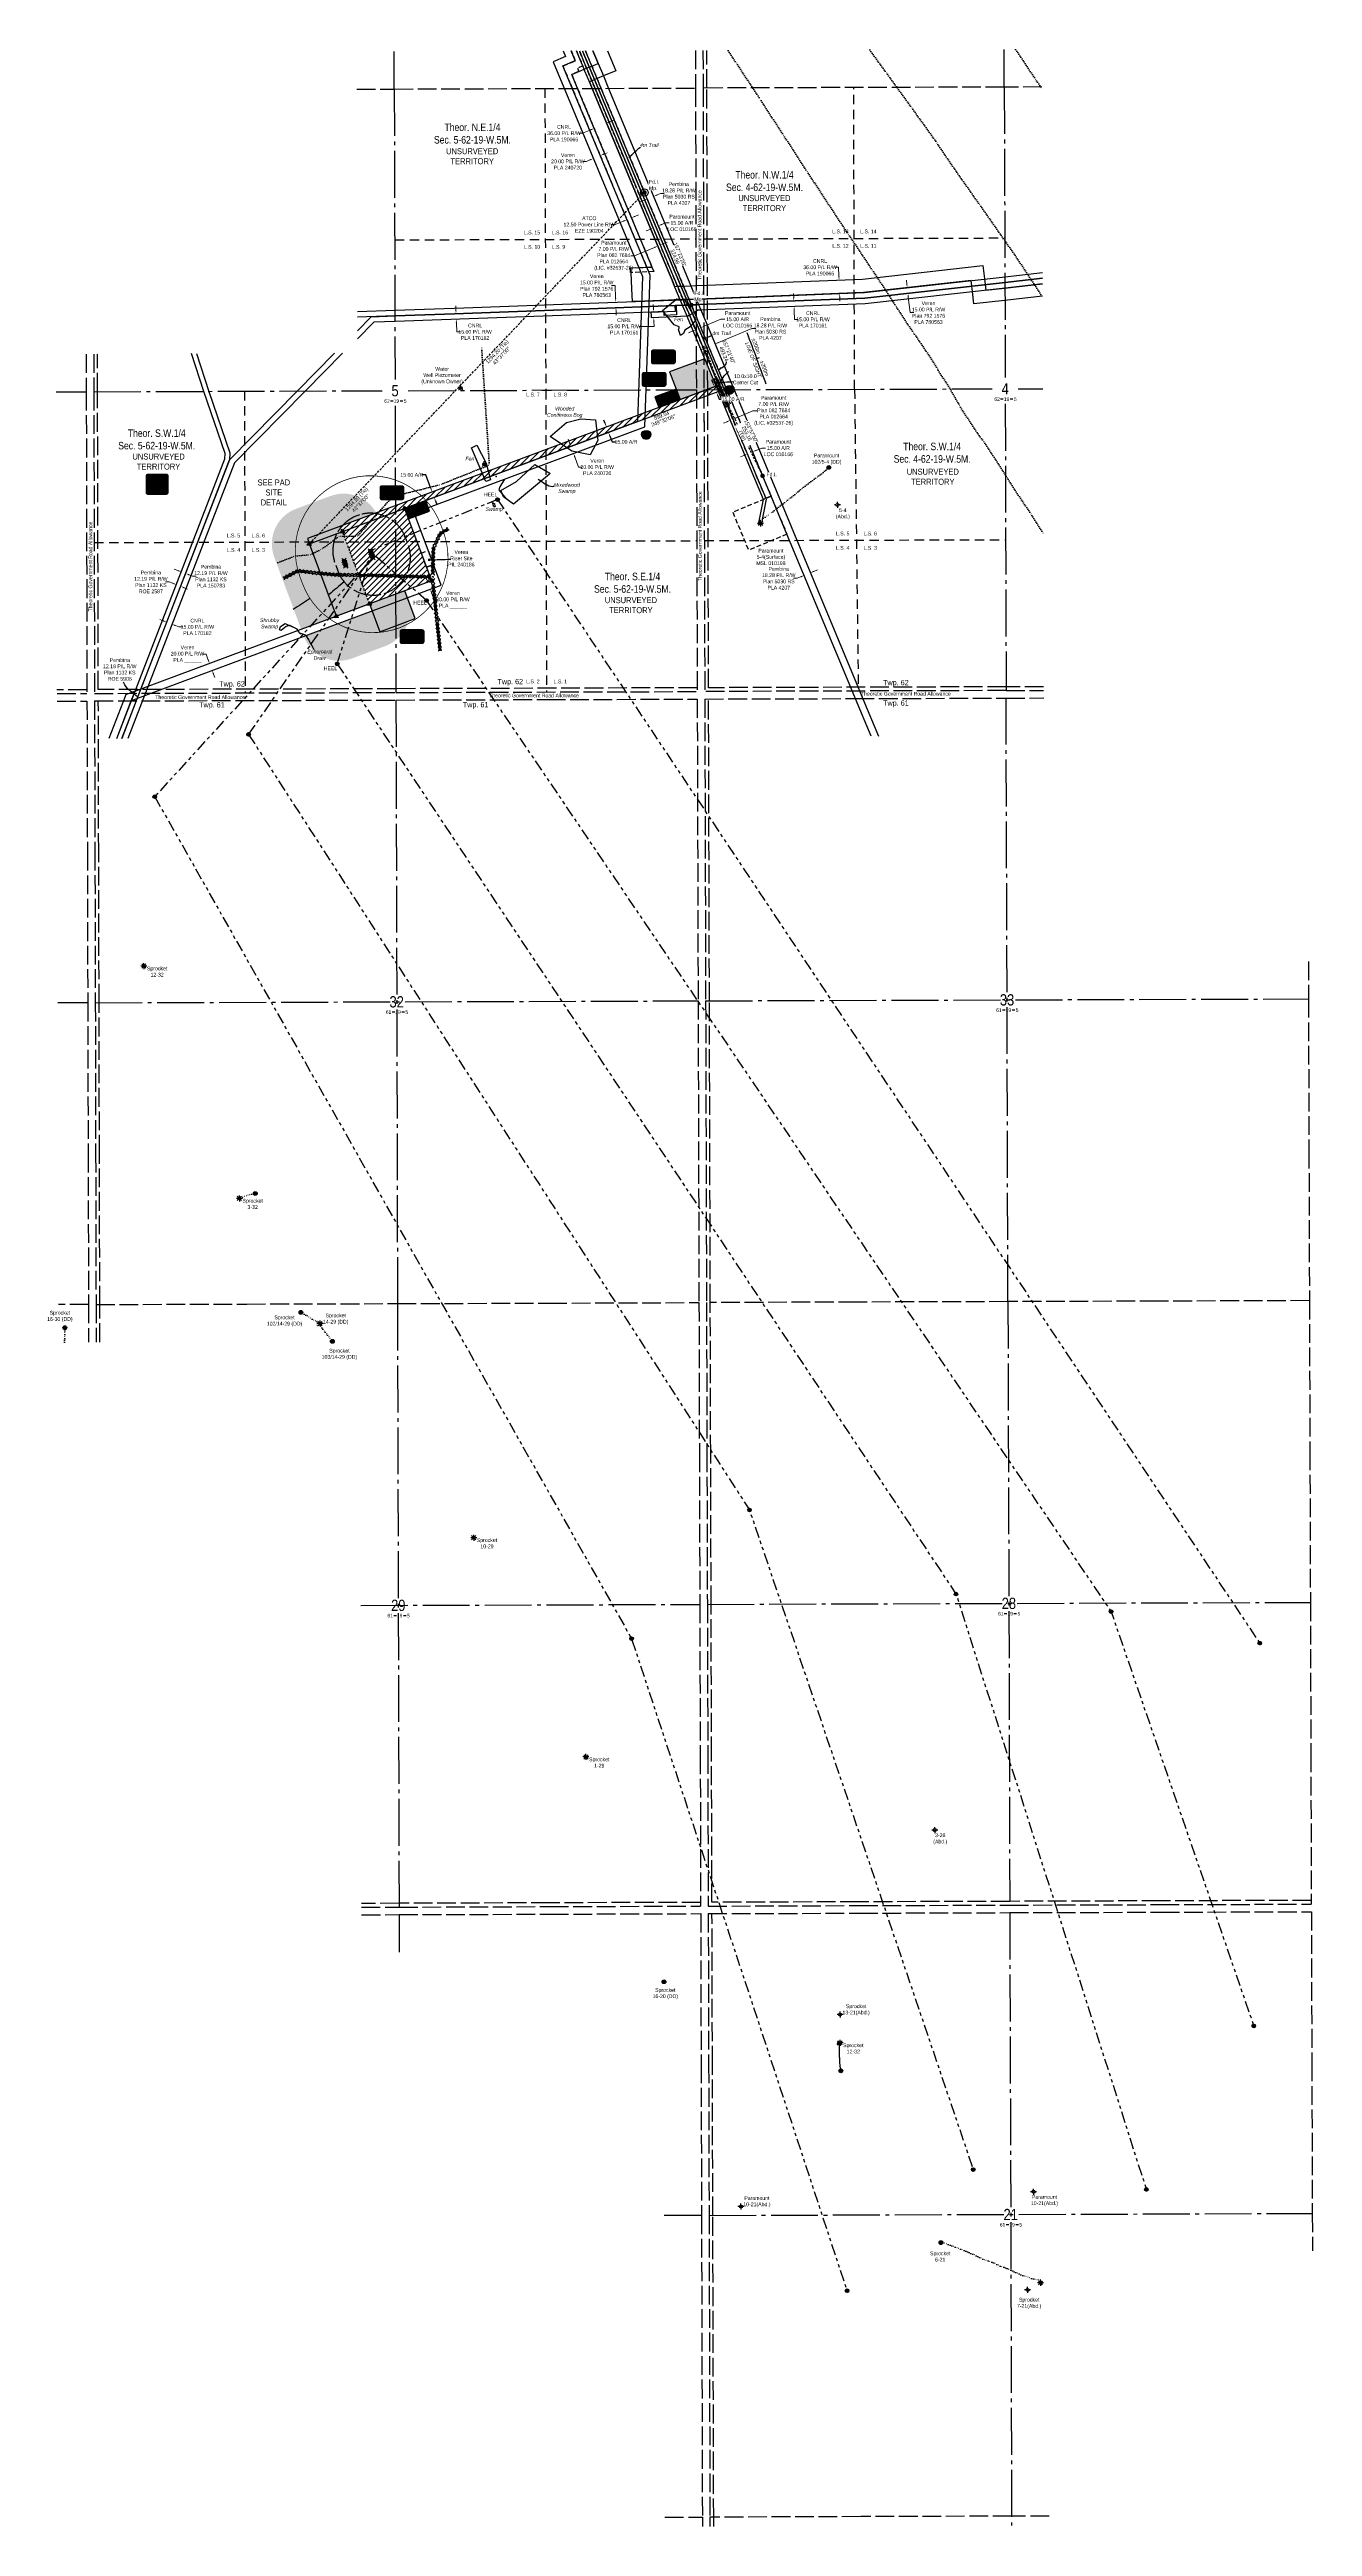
# Model space of a CAD drawing. Extents: x 508832 to 545988, y 6015023 to 6034705.
# Drawn here: x 511181 to 514545, y 6015023 to 6021625 of the extents above; entities that cross this region are included whole.
import ezdxf
from ezdxf.enums import TextEntityAlignment as Align

# ---------------------------------------------------------------- set-up
doc = ezdxf.new("R2018")
doc.units = 0
doc.header["$LTSCALE"] = 5
doc.header["$PDSIZE"] = 0.5
for name, pattern in [('0', [1, 1, 0]), ('foc-ACCESSROAD', [3.75, 2.5, -1.25]), ('foc-BUFFER', [16.75, 15, -1.75]), ('foc-DOT', [1, 0.2, -0.8]), ('foc-DRILLPATH', [14.75, 6, -1.75, 1.75, -1.75, 1.75, -1.75]), ('foc-FLOWLINE', [3.75, 2.5, -1.25]), ('foc-LSD', [8, 5, -3]), ('foc-QUARTERLINE', [33, 25, -3, 2, -3]), ('foc-SEISMIC', [20.5, 15, -1, 0.5, -1, 0.5, -1, 0.5, -1]), ('foc-TIELINE', [1.875, 1.25, -0.625]), ('foc-TOPO', [1, 0.2, -0.8]), ('foc-TOPO-ephemeral', [6.25, 3.125, -0.625, 0.625, -0.625, 0.625, -0.625]), ('foc-TRAV', [1.875, 1.25, -0.625]), ('foc-UNSURVEYED', [12.5, 10, -2.5]), ('UG_PIPE', [1.875, 1.25, -0.625])]:
    doc.linetypes.add(name, pattern=pattern)
doc.layers.get('Defpoints').update_dxf_attribs({"color": 9})
for name, color, linetype in [('10', 1, 'Continuous'), ('35', 37, 'Continuous'), ('9', 3, 'Continuous'), ('ABADATA-DRILL', 8, 'foc-DOT'), ('ABADATA-DRILL-T', 8, 'Continuous'), ('AS-OWNER', 7, 'Continuous'), ('AS-PIPE-UG', 44, 'UG_PIPE'), ('AS-ROADS', 254, 'Continuous'), ('AS-SEISMIC', 224, 'foc-SEISMIC'), ('AS-UNDERLAY-H', 141, 'Continuous'), ('AUX-BUFFER', 7, 'foc-BUFFER'), ('C-RW', 13, 'Continuous'), ('C-SYMBOL', 7, 'Continuous'), ('C-WS', 13, 'foc-ACCESSROAD'), ('CPE_011437_TO_011440_Cros', 7, 'Continuous'), ('CPE_011437_TO_011440_Defi', 7, 'Continuous'), ('CPE_011437_TO_011440_Hydr', 7, 'Continuous'), ('D-TXT', 7, 'Continuous'), ('DETAIL-HZ-Existing', 8, 'foc-DOT'), ('F-AR', 190, 'foc-ACCESSROAD'), ('F-EZE', 190, 'foc-FLOWLINE'), ('F-RW', 190, 'Continuous'), ('F-WS', 190, 'foc-ACCESSROAD'), ('F-WS-S', 190, 'Continuous'), ('L-BD', 7, 'Continuous'), ('L-DETAIL-T', 3, 'Continuous'), ('L-MON', 1, 'Continuous'), ('L-QSEC', 8, 'foc-QUARTERLINE'), ('L-ROAD-T', 7, 'Continuous'), ('L-SECLBL', 7, 'Continuous'), ('L-SECTION-LSD', 7, 'foc-LSD'), ('L-TIE', 7, 'foc-TIELINE'), ('L-UNS-T', 3, 'Continuous'), ('L-USEC', 7, 'foc-UNSURVEYED'), ('locations_3657e79d-6321-4', 7, 'Continuous'), ('P-BUFFER-H 30m', 51, 'Continuous'), ('P-CROSSINGS', 250, 'Continuous'), ('P-PDRILLPATH', 12, 'foc-DRILLPATH'), ('P-PROPOSED', 10, 'Continuous'), ('P-PROPOSED-EXISTING-H', 59, 'Continuous'), ('P-PROPOSED-H', 21, 'Continuous'), ('P-TEMP-BLOCKS', 250, 'Continuous'), ('P-TEMP-H', 41, 'Continuous'), ('P-TEMP_WORKSPACE', 46, 'Continuous'), ('P-TRAV', 4, 'foc-TRAV'), ('P-TXT', 4, 'Continuous'), ('T-BUSH', 110, '0'), ('T-BUSH-T', 110, 'Continuous'), ('T-DRAW', 143, 'foc-TOPO-ephemeral'), ('T-VEGETATION CHANGE', 104, 'foc-TOPO'), ('T-WATER-T', 170, 'Continuous'), ('WETLAND', 143, 'Continuous'), ('WETLAND-T', 146, 'Continuous')]:
    doc.layers.add(name, color=color, linetype=linetype)
for name, color, linetype, lineweight in [('C-FLOWLINE-T', 13, 'Continuous', 9), ('C-RW-T', 13, 'Continuous', 9), ('F-AR-T', 190, 'Continuous', 9), ('F-EZE-T', 190, 'Continuous', 9), ('F-RW-T', 190, 'Continuous', 9), ('F-WS-T', 190, 'Continuous', 9), ('T-TEXT', 48, 'Continuous', 18)]:
    doc.layers.add(name, color=color, linetype=linetype, lineweight=lineweight)
doc.layers.add('oil_and_gas_wells_dh', color=7, linetype='Continuous', true_color=0x03aae1)
doc.styles.add('100L', font='ARIALN.TTF', dxfattribs={"height": 11})
doc.styles.add('175L', font='ARIALN.TTF', dxfattribs={"height": 20})
doc.styles.add('80', font='ARIALN.TTF', dxfattribs={"height": 10})
doc.styles.add('80CG', font='ARIALN.TTF', dxfattribs={"height": 10})
doc.styles.add('80L', font='ARIALN.TTF', dxfattribs={"height": 10})
doc.styles.add('Crossing', font='ARIALN.TTF', dxfattribs={"height": 10})
doc.styles.add('SIMPLEX', font='ARIALN.TTF')
doc.styles.get("Standard").update_dxf_attribs({"font": 'ARIALN.TTF'})
doc.dimstyles.new('CG2011', dxfattribs={"dimscale": 5, "dimtxt": 9, "dimasz": 2, "dimexe": 0.2, "dimexo": 0.0625, "dimgap": 0.5, "dimtad": 0, "dimtih": 1, "dimtoh": 1, "dimzin": 0, "dimdsep": 46, "dimtxsty": '80CG', "dimcen": 0.1, "dimse1": 1, "dimse2": 1, "dimclrd": 256, "dimclrt": 256, "dimaunit": 1, "dimadec": 4, "dimazin": 0, "dimtfac": 0.06, "dimtofl": 0, "dimtmove": 0, "dimatfit": 1, "dimfxl": 0.2, "dimtolj": 1, "dimtzin": 0, "dimlwd": -1, "dimarcsym": 0})
doc.dimstyles.new('COMPASS', dxfattribs={"dimscale": 5, "dimtxt": 10, "dimasz": 2.5, "dimexe": 0.2, "dimexo": 0.0625, "dimgap": 0.5, "dimtad": 0, "dimtih": 1, "dimtoh": 1, "dimzin": 0, "dimdsep": 46, "dimtxsty": '80', "dimcen": 0.1, "dimse1": 1, "dimse2": 1, "dimclrd": 256, "dimclrt": 256, "dimaunit": 1, "dimadec": 4, "dimazin": 0, "dimtfac": 0.06, "dimtofl": 0, "dimtmove": 0, "dimatfit": 1, "dimfxl": 0.2, "dimtolj": 1, "dimtzin": 0, "dimlwd": -1, "dimarcsym": 0})
doc.dimstyles.new('Compass 5 000', dxfattribs={"dimscale": 5, "dimtxt": 9, "dimasz": 2, "dimexe": 0.2, "dimexo": 0.0625, "dimgap": 0.5, "dimtad": 0, "dimtih": 1, "dimtoh": 1, "dimzin": 0, "dimdsep": 46, "dimtxsty": '80CG', "dimcen": 0.1, "dimse1": 1, "dimse2": 1, "dimclrd": 256, "dimclrt": 256, "dimaunit": 1, "dimadec": 4, "dimazin": 0, "dimtfac": 0.06, "dimtofl": 0, "dimtmove": 0, "dimatfit": 1, "dimfxl": 0.2, "dimtolj": 1, "dimtzin": 0, "dimlwd": -1, "dimarcsym": 0})
pattern_1 = [(45, (275.547, 3235.088), (-7.849704354, 7.849704354), [])]

# ---------------------------------------------------------------- blocks, each defined once
blk = doc.blocks.new('*D35')
at = {"layer": 'Defpoints', "color": 0, "transparency": 16777216}
for p in [(511531.4, 6020231.4), (511542.8, 6020227), (511543.4, 6020228.5)]:
    blk.add_point(p, dxfattribs=at)
at = {"layer": 'F-RW-T', "transparency": 16777216}
for p, q in [((511522.7, 6020236.5), (511513.4, 6020240.1)), ((511552.7, 6020224.9), (511562, 6020221.2)), ((511562, 6020221.2), (511572, 6020221.2))]:
    blk.add_line(p, q, dxfattribs=at)
for points in [[(511523.3, 6020238), (511522.1, 6020234.9), (511532, 6020232.9)], [(511553.3, 6020226.4), (511552.1, 6020223.3), (511543.4, 6020228.5)]]:
    blk.add_solid(points, dxfattribs=at)
at = {"layer": 'F-RW-T', "transparency": 16777216, "insert": (511611.1, 6020221.2), "char_height": 10, "attachment_point": 5, "style": '80CG'}
blk.add_mtext('\\A1;Pembina\\P12.19 P/L R/W\\PPlan 1132 KS\\PPLA 150783', dxfattribs=at)
blk = doc.blocks.new('*D36')
at = {"layer": 'Defpoints', "color": 0, "transparency": 16777216}
for p in [(511493.1, 6020098.5), (511507.1, 6020093.1), (511507.2, 6020093.3)]:
    blk.add_point(p, dxfattribs=at)
at = {"layer": 'F-RW-T', "transparency": 16777216}
for p, q in [((511483.9, 6020102.3), (511474.5, 6020105.9)), ((511516.5, 6020089.7), (511525.8, 6020086.1)), ((511525.8, 6020086.1), (511535.8, 6020086.1))]:
    blk.add_line(p, q, dxfattribs=at)
for points in [[(511484.5, 6020103.8), (511483.3, 6020100.7), (511493.2, 6020098.7)], [(511517.1, 6020091.2), (511515.9, 6020088.1), (511507.2, 6020093.3)]]:
    blk.add_solid(points, dxfattribs=at)
at = {"layer": 'F-RW-T', "transparency": 16777216, "insert": (511574.9, 6020086.1), "char_height": 10, "attachment_point": 5, "style": '80CG'}
blk.add_mtext('\\A1;CNRL\\P15.00 P/L R/W\\PPLA 170182', dxfattribs=at)
blk = doc.blocks.new('*D37')
at = {"layer": 'Defpoints', "color": 0, "transparency": 16777216}
for p in [(511560.1, 6020305.6), (511571.5, 6020301.2), (511518.7, 6020198.6)]:
    blk.add_point(p, dxfattribs=at)
at = {"layer": 'F-RW-T', "transparency": 16777216}
for p, q in [((511500.1, 6020205.8), (511490.1, 6020205.8)), ((511509.4, 6020202.2), (511500.1, 6020205.8)), ((511539.4, 6020190.6), (511548.7, 6020187))]:
    blk.add_line(p, q, dxfattribs=at)
for points in [[(511510, 6020203.7), (511508.8, 6020200.6), (511518.7, 6020198.6)], [(511540, 6020192.1), (511538.8, 6020189), (511530.1, 6020194.2)]]:
    blk.add_solid(points, dxfattribs=at)
at = {"layer": 'F-RW-T', "transparency": 16777216, "insert": (511451, 6020205.8), "char_height": 10, "attachment_point": 5, "style": '80CG'}
blk.add_mtext('\\A1;Pembina\\P12.19 P/L R/W\\PPlan 1132 KS\\PROE 2587', dxfattribs=at)
blk = doc.blocks.new('L-SECLBL')
at = {"layer": '9', "color": 7}
for p, q in [((-5.1, -27.8), (-12.3, -27.8)), ((20.7, -27.8), (13.5, -27.8))]:
    blk.add_line(p, q, dxfattribs=at)
at = {"layer": '10', "color": 2, "style": 'SIMPLEX'}
blk.add_attdef('SEC', text='', height=30, dxfattribs=at).set_placement((0, 0), align=Align.MIDDLE)
at = {"layer": '10', "color": 5, "style": '80L'}
blk.add_attdef('TWP', text='', height=9.5, dxfattribs=at).set_placement((-14.4, -27.4), align=Align.MIDDLE_RIGHT)
blk.add_attdef('RGE', text='', height=9.5, dxfattribs=at).set_placement((3.6, -27.4), align=Align.MIDDLE_CENTER)
blk.add_attdef('MER', text='', height=9.5, dxfattribs=at).set_placement((23.2, -27.4), align=Align.MIDDLE_LEFT)
blk = doc.blocks.new('fdia')
at = {"color": 255, "const_width": 1}
blk.add_lwpolyline([(-0.5, 0, 1), (0.5, 0, 1)], format="xyb", close=True, dxfattribs=at)
blk = doc.blocks.new('Fdiaa')
blk.add_blockref('fdia', (0, 0))
blk = doc.blocks.new('fdib')
at = {"color": 1, "const_width": 1.6}
blk.add_lwpolyline([(-0.4, 0, 1), (0.4, 0, 1)], format="xyb", close=True, dxfattribs=at)
at = {"color": 1}
blk.add_circle((0, 0), 0.8, dxfattribs=at)
blk = doc.blocks.new('Fdibb')
blk.add_blockref('fdib', (0, 0))
blk = doc.blocks.new('fdicc')
for name in ['Fdibb', 'Fdiaa']:
    blk.add_blockref(name, (0, 0))
blk = doc.blocks.new('FDI')
blk.add_blockref('fdicc', (0, 0))
blk = doc.blocks.new('*D38')
at = {"layer": 'Defpoints', "color": 0, "transparency": 16777216}
for p in [(512719.3, 6021171.6), (512729.5, 6021147.1), (512741, 6021151.9)]:
    blk.add_point(p, dxfattribs=at)
at = {"layer": 'F-EZE-T', "transparency": 16777216}
for p, q in [((512687.7, 6021158.4), (512677.7, 6021158.4)), ((512710.1, 6021167.7), (512687.7, 6021158.4)), ((512740.1, 6021180.2), (512749.3, 6021184.1))]:
    blk.add_line(p, q, dxfattribs=at)
for points in [[(512709.5, 6021169.3), (512710.7, 6021166.2), (512719.3, 6021171.6)], [(512739.5, 6021181.8), (512740.7, 6021178.7), (512730.9, 6021176.4)]]:
    blk.add_solid(points, dxfattribs=at)
at = {"layer": 'F-EZE-T', "transparency": 16777216, "insert": (512618.6, 6021158.4), "char_height": 10, "attachment_point": 5, "style": '80CG'}
blk.add_mtext('\\A1;ATCO\\P12.50 Power Line R/W\\PEZE 190204', dxfattribs=at)
blk = doc.blocks.new('*D39')
at = {"layer": 'Defpoints', "color": 0, "transparency": 16777216}
for p in [(512791, 6021143.9), (512802.6, 6021155), (512804.8, 6021149.7)]:
    blk.add_point(p, dxfattribs=at)
at = {"layer": 'F-AR-T', "transparency": 16777216}
for p, q in [((512779.5, 6021145.4), (512770.3, 6021141.5)), ((512811.8, 6021158.9), (512821.1, 6021162.7)), ((512821.1, 6021162.7), (512831.1, 6021162.7))]:
    blk.add_line(p, q, dxfattribs=at)
for points in [[(512778.9, 6021146.9), (512780.2, 6021143.9), (512788.7, 6021149.2)], [(512811.2, 6021160.4), (512812.5, 6021157.3), (512802.6, 6021155)]]:
    blk.add_solid(points, dxfattribs=at)
at = {"layer": 'F-AR-T', "transparency": 16777216, "insert": (512865.4, 6021162.7), "char_height": 10, "attachment_point": 5, "style": '80CG'}
blk.add_mtext('\\A1;Paramount\\P15.00 A/R\\PLOC 010166', dxfattribs=at)
blk = doc.blocks.new('*D40')
at = {"layer": 'Defpoints', "color": 0, "transparency": 16777216}
for p in [(512772.7, 6021226.9), (512789.5, 6021233.9), (512789.8, 6021233.3)]:
    blk.add_point(p, dxfattribs=at)
at = {"layer": 'F-RW-T', "transparency": 16777216}
for p, q in [((512763.7, 6021222.5), (512754.4, 6021218.6)), ((512799, 6021237.2), (512808.2, 6021241)), ((512808.2, 6021241), (512818.2, 6021241))]:
    blk.add_line(p, q, dxfattribs=at)
for points in [[(512763, 6021224), (512764.3, 6021220.9), (512772.9, 6021226.3)], [(512798.4, 6021238.7), (512799.7, 6021235.6), (512789.8, 6021233.3)]]:
    blk.add_solid(points, dxfattribs=at)
at = {"layer": 'F-RW-T', "transparency": 16777216, "insert": (512857.3, 6021241), "char_height": 10, "attachment_point": 5, "style": '80CG'}
blk.add_mtext('\\A1;Pembina\\P18.28 P/L R/W\\PPlan 5030 RS\\PPLA 4207', dxfattribs=at)
blk = doc.blocks.new('*D41')
at = {"layer": 'Defpoints', "color": 0, "transparency": 16777216}
for p in [(512801.1, 6021101.1), (512891.9, 6020883.2), (512898.4, 6020885.9)]:
    blk.add_point(p, dxfattribs=at)
at = {"layer": 'F-RW-T', "transparency": 16777216}
for p, q in [((512738.9, 6021075.2), (512728.9, 6021075.2)), ((512791.9, 6021097.3), (512738.9, 6021075.2)), ((512816.8, 6021107.7), (512826.1, 6021111.5))]:
    blk.add_line(p, q, dxfattribs=at)
for points in [[(512791.3, 6021098.8), (512792.5, 6021095.7), (512801.1, 6021101.1)], [(512816.2, 6021109.2), (512817.5, 6021106.1), (512807.6, 6021103.8)]]:
    blk.add_solid(points, dxfattribs=at)
at = {"layer": 'F-RW-T', "transparency": 16777216, "insert": (512683.8, 6021075.2), "char_height": 10, "attachment_point": 5, "style": '80CG'}
blk.add_mtext('\\A1;Paramount\\P7.00 P/L R/W\\PPlan 082 7684\\PPLA 012664\\P(LIC. #32537-26)', dxfattribs=at)
blk = doc.blocks.new('*D42')
at = {"layer": 'Defpoints', "color": 0, "transparency": 16777216}
for p in [(512991.7, 6020948.1), (512992.2, 6020933.1), (513164, 6020939.7)]:
    blk.add_point(p, dxfattribs=at)
at = {"layer": 'F-RW-T', "transparency": 16777216}
for p, q in [((513163, 6020964.7), (513162.6, 6020974.7)), ((513164.3, 6020929.7), (513165.3, 6020905.8)), ((513165.3, 6020905.8), (513175.3, 6020905.8))]:
    blk.add_line(p, q, dxfattribs=at)
for points in [[(513164.7, 6020964.8), (513161.3, 6020964.7), (513163.4, 6020954.7)], [(513166, 6020929.8), (513162.7, 6020929.7), (513164, 6020939.7)]]:
    blk.add_solid(points, dxfattribs=at)
at = {"layer": 'F-RW-T', "transparency": 16777216, "insert": (513214.4, 6020905.8), "char_height": 10, "attachment_point": 5, "style": '80CG'}
blk.add_mtext('\\A1;CNRL\\P15.00 P/L R/W^JPLA 170161', dxfattribs=at)
blk = doc.blocks.new('*D43')
at = {"layer": 'Defpoints', "color": 0, "transparency": 16777216}
for p in [(512264.3, 6020906.5), (512384.8, 6020925.8), (512385.3, 6020910.8)]:
    blk.add_point(p, dxfattribs=at)
at = {"layer": 'F-RW-T', "transparency": 16777216}
for p, q in [((512263.4, 6020931.4), (512263, 6020941.4)), ((512264.6, 6020896.5), (512265.5, 6020872.6)), ((512265.5, 6020872.6), (512275.5, 6020872.6))]:
    blk.add_line(p, q, dxfattribs=at)
for points in [[(512265, 6020931.5), (512261.7, 6020931.4), (512263.7, 6020921.4)], [(512266.3, 6020896.5), (512263, 6020896.4), (512264.3, 6020906.5)]]:
    blk.add_solid(points, dxfattribs=at)
at = {"layer": 'F-RW-T', "transparency": 16777216, "insert": (512314.6, 6020872.6), "char_height": 10, "attachment_point": 5, "style": '80CG'}
blk.add_mtext('\\A1;CNRL\\P15.00 P/L R/W\\PPLA 170182', dxfattribs=at)
blk = doc.blocks.new('*D44')
at = {"layer": 'Defpoints', "color": 0, "transparency": 16777216}
for p in [(512631.6, 6021414.7), (512696.8, 6021258.1), (512730.1, 6021272)]:
    blk.add_point(p, dxfattribs=at)
at = {"layer": 'F-RW-T', "transparency": 16777216}
for p, q in [((512600.8, 6021401.8), (512590.8, 6021401.8)), ((512622.4, 6021410.8), (512600.8, 6021401.8)), ((512674.1, 6021432.4), (512683.3, 6021436.2))]:
    blk.add_line(p, q, dxfattribs=at)
for points in [[(512621.7, 6021412.4), (512623, 6021409.3), (512631.6, 6021414.7)], [(512673.4, 6021433.9), (512674.7, 6021430.8), (512664.8, 6021428.5)]]:
    blk.add_solid(points, dxfattribs=at)
at = {"layer": 'F-RW-T', "transparency": 16777216, "insert": (512551.3, 6021401.8), "char_height": 10, "attachment_point": 5, "style": '80CG'}
blk.add_mtext('\\A1;CNRL\\P36.00 P/L R/W\\PPLA 190066', dxfattribs=at)
blk = doc.blocks.new('*D45')
at = {"layer": 'C-RW-T', "transparency": 16777216}
for p, q in [((512687.6, 6020995.6), (512677.6, 6020995.6)), ((512688.8, 6020961.8), (512687.6, 6020995.6)), ((512690.1, 6020926.9), (512690.5, 6020916.9))]:
    blk.add_line(p, q, dxfattribs=at)
for points in [[(512690.5, 6020961.9), (512687.2, 6020961.8), (512689.2, 6020951.8)], [(512691.8, 6020926.9), (512688.4, 6020926.8), (512689.7, 6020936.9)]]:
    blk.add_solid(points, dxfattribs=at)
at = {"layer": 'Defpoints', "color": 0, "transparency": 16777216}
for p in [(512509.3, 6020945.3), (512509.8, 6020930.3), (512689.2, 6020951.8)]:
    blk.add_point(p, dxfattribs=at)
at = {"layer": 'C-RW-T', "transparency": 16777216, "insert": (512638.5, 6020995.6), "char_height": 10, "attachment_point": 5, "style": '80CG'}
blk.add_mtext('\\A1;Veren\\P15.00 P/L R/W\\PPlan 792 1576\\PPLA 780563', dxfattribs=at)
blk = doc.blocks.new('WAT')
h = blk.add_hatch(color=255)
h.dxf.hatch_style = 1
edge = h.paths.add_edge_path()
edge.add_arc((0, 0), 0.9, 0, 360)
at = {"color": 170}
for p, q in [((0, 0.8), (0, 1.6)), ((-0.6, -0.6), (-1.2, -1.2)), ((0.6, -0.6), (1.2, -1.2))]:
    blk.add_line(p, q, dxfattribs=at)
blk.add_circle((0, 0), 0.8, dxfattribs=at)
blk = doc.blocks.new('*D46')
at = {"layer": 'Defpoints', "color": 0, "transparency": 16777216}
for p in [(513244.9, 6021009), (513283.9, 6021010.5), (513246.3, 6020972.9)]:
    blk.add_point(p, dxfattribs=at)
at = {"layer": 'F-RW-T', "transparency": 16777216}
for p, q in [((513282.6, 6021044.5), (513272.6, 6021044.5)), ((513283.5, 6021020.5), (513282.6, 6021044.5)), ((513285.6, 6020964.4), (513286, 6020954.4))]:
    blk.add_line(p, q, dxfattribs=at)
for points in [[(513285.1, 6021020.5), (513281.8, 6021020.4), (513283.9, 6021010.5)], [(513287.3, 6020964.5), (513284, 6020964.4), (513285.2, 6020974.4)]]:
    blk.add_solid(points, dxfattribs=at)
at = {"layer": 'F-RW-T', "transparency": 16777216, "insert": (513233.1, 6021044.5), "char_height": 10, "attachment_point": 5, "style": '80CG'}
blk.add_mtext('\\A1;CNRL\\P36.00 P/L R/W\\PPLA 190066', dxfattribs=at)
blk = doc.blocks.new('*D47')
at = {"layer": 'C-RW-T', "transparency": 16777216}
for p, q in [((513464.4, 6020999.9), (513463.3, 6021009.8)), ((513468.3, 6020965.1), (513473, 6020923.6)), ((513473, 6020923.6), (513483, 6020923.6))]:
    blk.add_line(p, q, dxfattribs=at)
for points in [[(513466.1, 6021000.1), (513462.7, 6020999.7), (513465.5, 6020989.9)], [(513470, 6020965.3), (513466.7, 6020964.9), (513467.2, 6020975)]]:
    blk.add_solid(points, dxfattribs=at)
at = {"layer": 'Defpoints', "color": 0, "transparency": 16777216}
for p in [(513498.3, 6020993.6), (513465.5, 6020989.9), (513500, 6020978.7)]:
    blk.add_point(p, dxfattribs=at)
at = {"layer": 'C-RW-T', "transparency": 16777216, "insert": (513522.1, 6020923.6), "char_height": 10, "attachment_point": 5, "style": '80CG'}
blk.add_mtext('\\A1;Veren\\P15.00 P/L R/W\\PPlan 792 1576\\PPLA 780563', dxfattribs=at)
blk = doc.blocks.new('*D48')
at = {"layer": 'Defpoints', "color": 0, "transparency": 16777216}
for p in [(512915.6, 6020883.5), (512941.8, 6020781.7), (512955.6, 6020787.5)]:
    blk.add_point(p, dxfattribs=at)
at = {"layer": 'F-AR-T', "transparency": 16777216}
for p, q in [((512892.6, 6020873.9), (512883.3, 6020870)), ((512924.9, 6020887.4), (512969.4, 6020905.9)), ((512969.4, 6020905.9), (512979.4, 6020905.9))]:
    blk.add_line(p, q, dxfattribs=at)
for points in [[(512891.9, 6020875.4), (512893.2, 6020872.4), (512901.8, 6020877.7)], [(512924.2, 6020888.9), (512925.5, 6020885.8), (512915.6, 6020883.5)]]:
    blk.add_solid(points, dxfattribs=at)
at = {"layer": 'F-AR-T', "transparency": 16777216, "insert": (513013.7, 6020905.9), "char_height": 10, "attachment_point": 5, "style": '80CG'}
blk.add_mtext('\\A1;Paramount\\P15.00 A/R\\PLOC 010166', dxfattribs=at)
blk = doc.blocks.new('*D49')
at = {"layer": 'Defpoints', "color": 0, "transparency": 16777216}
for p in [(512936.7, 6020832.9), (512953.5, 6020840.2), (512953.6, 6020839.9)]:
    blk.add_point(p, dxfattribs=at)
at = {"layer": 'F-RW-T', "transparency": 16777216}
for p, q in [((512962.7, 6020844.1), (513051.9, 6020881.2)), ((513051.9, 6020881.2), (513061.9, 6020881.2)), ((512927.4, 6020829.3), (512918.1, 6020825.5))]:
    blk.add_line(p, q, dxfattribs=at)
for points in [[(512926.7, 6020830.9), (512928, 6020827.8), (512936.6, 6020833.2)], [(512962.1, 6020845.6), (512963.4, 6020842.5), (512953.5, 6020840.2)]]:
    blk.add_solid(points, dxfattribs=at)
at = {"layer": 'F-RW-T', "transparency": 16777216, "insert": (513101, 6020881.2), "char_height": 10, "attachment_point": 5, "style": '80CG'}
blk.add_mtext('\\A1;Pembina\\P18.28 P/L R/W\\PPlan 5030 RS\\PPLA 4207', dxfattribs=at)
blk = doc.blocks.new('*D50')
at = {"layer": 'Defpoints', "color": 0, "transparency": 16777216}
for p in [(512963.6, 6020729.4), (512957.1, 6020726.7), (513001, 6020639.5)]:
    blk.add_point(p, dxfattribs=at)
at = {"layer": 'F-RW-T', "transparency": 16777216}
for p, q in [((512985.4, 6020632.9), (512976.1, 6020629.1)), ((513010.3, 6020643.3), (513054.6, 6020661.8)), ((513054.6, 6020661.8), (513064.6, 6020661.8))]:
    blk.add_line(p, q, dxfattribs=at)
for points in [[(512984.7, 6020634.5), (512986, 6020631.4), (512994.6, 6020636.8)], [(513009.6, 6020644.9), (513010.9, 6020641.8), (513001, 6020639.5)]]:
    blk.add_solid(points, dxfattribs=at)
at = {"layer": 'F-RW-T', "transparency": 16777216, "insert": (513109.7, 6020661.8), "char_height": 10, "attachment_point": 5, "style": '80CG'}
blk.add_mtext('\\A1;Paramount\\P7.00 P/L R/W\\PPlan 082 7684\\PPLA 012664\\P(LIC. #32537-26)', dxfattribs=at)
blk = doc.blocks.new('TRIA')
blk.add_hatch(color=255).paths.add_polyline_path([(0, 1.5), (-1.5, -0.9), (1.4, -0.9)])
blk = doc.blocks.new('TRIAA')
blk.add_blockref('TRIA', (0, 0))
blk = doc.blocks.new('TRIB')
at = {"color": 1}
blk.add_lwpolyline([(-1.1, -0.7), (0, 1.1), (1, -0.7)], close=True, dxfattribs=at)
blk = doc.blocks.new('TRIBB')
blk.add_blockref('TRIB', (0, 0))
blk = doc.blocks.new('TRICC')
for name in ['TRIAA', 'TRIBB']:
    blk.add_blockref(name, (0, 0))
blk = doc.blocks.new('plspike')
blk.add_blockref('TRICC', (0, 0))
blk = doc.blocks.new('*D51')
at = {"layer": 'Defpoints', "color": 0, "transparency": 16777216}
for p in [(512664.5, 6020618.7), (512558.7, 6020579.2), (512563.9, 6020565.1)]:
    blk.add_point(p, dxfattribs=at)
at = {"layer": 'P-TXT', "transparency": 16777216}
for p, q in [((512661.1, 6020628), (512657.6, 6020637.4)), ((512673.3, 6020595.3), (512679.2, 6020579.3)), ((512679.2, 6020579.3), (512689.2, 6020579.3))]:
    blk.add_line(p, q, dxfattribs=at)
for points in [[(512662.6, 6020628.6), (512659.5, 6020627.5), (512664.5, 6020618.7)], [(512674.8, 6020595.8), (512671.7, 6020594.7), (512669.8, 6020604.6)]]:
    blk.add_solid(points, dxfattribs=at)
at = {"layer": 'P-TXT', "transparency": 16777216, "insert": (512716.5, 6020579.3), "char_height": 10, "attachment_point": 5, "style": '80CG'}
blk.add_mtext('\\A1;15.00 A/R', dxfattribs=at)
blk = doc.blocks.new('*U52')
h = blk.add_hatch(color=191)
edge = h.paths.add_edge_path()
edge.add_line((-26.5, -20), (26.5, -20))
edge.add_arc((26.5, -14), 6, 270, 360)
edge.add_line((32.5, -14), (32.5, 12.5))
edge.add_arc((26.5, 12.5), 6, 0, 90)
edge.add_line((26.5, 18.5), (-26.5, 18.5))
edge.add_arc((-26.5, 12.5), 6, 90, 180)
edge.add_line((-32.5, 12.5), (-32.5, -14))
edge.add_arc((-26.5, -14), 6, 180, 270)
at = {"color": 250, "flags": 128}
blk.add_lwpolyline([(-26.5, -20, 3, 3, 0), (26.5, -20, 3, 3, 0.414214), (32.5, -14, 3, 3, 0), (32.5, 12.5, 3, 0, 0.414214), (26.5, 18.5, 0, 0, 0), (-26.5, 18.5, 0, 0, 0.414214), (-32.5, 12.5, 0, 0, 0), (-32.5, -14, 0, 3, 0.414214)], format="xyseb", close=True, dxfattribs=at)
at = {"flags": 128}
blk.add_lwpolyline([(-7.4, 0, 0, 7.5, 0), (0, 0, 0, 0, 0)], format="xyseb", dxfattribs=at)
at = {"color": 250, "lineweight": 30, "flags": 104}
blk.add_attdef('TEMP_AREA_W1', text='', height=12, dxfattribs=at).set_placement((0, 8.3), align=Align.MIDDLE_CENTER)
blk.add_attdef('ENTER_TEXT', text='', height=9, dxfattribs=at).set_placement((0, -3.5), align=Align.TOP_CENTER)
blk = doc.blocks.new('Gabd')
for p, q in [((-0.8, 0), (-1.6, 0)), ((0, 0.8), (0, 1.6)), ((1.6, 0), (0.8, 0)), ((0, -0.8), (0, -1.6))]:
    blk.add_line(p, q)
blk.add_circle((0, 0), 0.8)
blk = doc.blocks.new('GAS')
h = blk.add_hatch(color=255)
h.dxf.hatch_style = 1
edge = h.paths.add_edge_path()
edge.add_arc((0, 0), 0.9, 0, 360)
for p, q in [((-0.8, 0), (-1.6, 0)), ((-0.6, 0.6), (-1.1, 1.1)), ((0, 0.8), (0, 1.6)), ((0.6, 0.6), (1.1, 1.1)), ((1.6, 0), (0.8, 0)), ((-0.6, -0.6), (-1.1, -1.1)), ((0, -0.8), (0, -1.6)), ((1.1, -1.1), (0.6, -0.6))]:
    blk.add_line(p, q)
blk.add_circle((0, 0), 0.8)
blk = doc.blocks.new('BH-Existing')
at = {"layer": 'DETAIL-HZ-Existing'}
h = blk.add_hatch(color=256, dxfattribs=at)
h.dxf.hatch_style = 1
edge = h.paths.add_edge_path()
edge.add_arc((0, 0), 0.5, 0, 360)
at = {"layer": 'AS-UNDERLAY-H'}
blk.add_circle((0, 0), 0.5, dxfattribs=at)
blk = doc.blocks.new('*D55')
at = {"layer": 'Defpoints', "color": 0, "transparency": 16777216}
for p in [(513026.4, 6020578.6), (513040.3, 6020584.3), (513053.5, 6020552.7)]:
    blk.add_point(p, dxfattribs=at)
at = {"layer": 'F-AR-T', "transparency": 16777216}
for p, q in [((513030.4, 6020543), (513021.2, 6020539.2)), ((513062.7, 6020556.5), (513077.9, 6020562.8)), ((513077.9, 6020562.8), (513087.9, 6020562.8))]:
    blk.add_line(p, q, dxfattribs=at)
for points in [[(513029.7, 6020544.6), (513031, 6020541.5), (513039.6, 6020546.9)], [(513062.1, 6020558), (513063.3, 6020555), (513053.5, 6020552.7)]]:
    blk.add_solid(points, dxfattribs=at)
at = {"layer": 'F-AR-T', "transparency": 16777216, "insert": (513122.2, 6020562.8), "char_height": 10, "attachment_point": 5, "style": '80CG'}
blk.add_mtext('\\A1;Paramount\\P15.00 A/R\\PLOC 010166', dxfattribs=at)
blk = doc.blocks.new('*D56')
at = {"layer": 'Defpoints', "color": 0, "transparency": 16777216}
for p in [(513188.7, 6020228.3), (513190.7, 6020223.3), (513205.5, 6020235.3)]:
    blk.add_point(p, dxfattribs=at)
at = {"layer": 'F-RW-T', "transparency": 16777216}
for p, q in [((513172.3, 6020215.6), (513162.3, 6020215.6)), ((513181.5, 6020219.4), (513172.3, 6020215.6)), ((513216.8, 6020234.1), (513226.1, 6020238))]:
    blk.add_line(p, q, dxfattribs=at)
for points in [[(513180.9, 6020221), (513182.2, 6020217.9), (513190.7, 6020223.3)], [(513216.2, 6020235.7), (513217.5, 6020232.6), (513207.6, 6020230.3)]]:
    blk.add_solid(points, dxfattribs=at)
at = {"layer": 'F-RW-T', "transparency": 16777216, "insert": (513123.2, 6020215.6), "char_height": 10, "attachment_point": 5, "style": '80CG'}
blk.add_mtext('\\A1;Pembina\\P18.28 P/L R/W\\PPlan 5030 RS\\PPLA 4207', dxfattribs=at)
blk = doc.blocks.new('RP')
at = {"layer": '35', "color": 3}
blk.add_circle((0, 0), 10, dxfattribs=at)
at = {"layer": '35', "color": 3, "lineweight": 30, "flags": 104}
blk.add_attdef('RP', text='', height=10, dxfattribs=at).set_placement((-24.4, 10.8), align=Align.MIDDLE_CENTER)
blk = doc.blocks.new('xing2')
h = blk.add_hatch(color=50)
h.dxf.hatch_style = 1
edge = h.paths.add_edge_path()
edge.add_ellipse((0, 0), major_axis=(-12.5, 0), ratio=0.816297, start_angle=0, end_angle=360)
h = blk.add_hatch(color=250)
h.dxf.hatch_style = 1
edge = h.paths.add_edge_path()
edge.add_ellipse((0, -2), major_axis=(-12.5, 0), ratio=0.816297, start_angle=0, end_angle=180)
edge.add_line((12.5, -2), (12.5, 0))
edge.add_ellipse((0, 0), major_axis=(-12.5, 0), ratio=0.816297, start_angle=0, end_angle=180, ccw=False)
edge.add_line((-12.5, 0), (-12.5, -2))
at = {"color": 250}
blk.add_ellipse((0, 0), major_axis=(-12.5, 0), ratio=0.816297, dxfattribs=at)
blk.add_ellipse((0, -2), major_axis=(-12.5, 0), ratio=0.816297, start_param=0, end_param=3.141593, dxfattribs=at)
at = {"color": 250, "style": 'Crossing'}
blk.add_attdef('CROSSING', text='', height=9, dxfattribs=at).set_placement((0.1, 0), align=Align.MIDDLE_CENTER)
at = {"color": 250, "style": 'Crossing', "flags": 1}
for tag, p in [('DESCRIPTION', (0.1, -25.8)), ('LOCATION', (0.1, -39.3)), ('DWG_REF', (0.1, -52.8)), ('OWNER', (0.1, -12.5))]:
    blk.add_attdef(tag, text='', height=9, dxfattribs=at).set_placement(p, align=Align.MIDDLE_CENTER)
blk = doc.blocks.new('*U60')
h = blk.add_hatch(color=255)
edge = h.paths.add_edge_path()
edge.add_line((-24, -28.5), (24, -28.5))
edge.add_arc((24, -22.5), 6, 270, 360)
edge.add_line((30, -22.5), (30, 21))
edge.add_arc((24, 21), 6, 0, 90)
edge.add_line((24, 27), (-24, 27))
edge.add_arc((-24, 21), 6, 90, 180)
edge.add_line((-30, 21), (-30, -22.5))
edge.add_arc((-24, -22.5), 6, 180, 270)
at = {"color": 14, "flags": 128}
blk.add_lwpolyline([(-24, -28.5, 3, 3, 0), (24, -28.5, 3, 3, 0.414214), (30, -22.5, 3, 3, 0), (30, 21, 3, 0, 0.414214), (24, 27, 0, 0, 0), (-24, 27, 0, 0, 0.414214), (-30, 21, 0, 0, 0), (-30, -22.5, 0, 3, 0.414214)], format="xyseb", close=True, dxfattribs=at)
at = {"color": 14, "lineweight": 30, "flags": 104}
blk.add_attdef('ENTER_TEXT', text='', height=10, dxfattribs=at).set_placement((0, 0), align=Align.MIDDLE_CENTER)
blk = doc.blocks.new('*D61')
at = {"layer": 'P-TXT', "transparency": 16777216}
for p, q in [((512948.5, 6020735.3), (512945, 6020744.7)), ((512960.8, 6020702.5), (512964.3, 6020693.2)), ((512964.3, 6020693.2), (512974.3, 6020693.2))]:
    blk.add_line(p, q, dxfattribs=at)
for points in [[(512950.1, 6020735.9), (512947, 6020734.7), (512952, 6020726)], [(512962.3, 6020703.1), (512959.2, 6020702), (512957.3, 6020711.9)]]:
    blk.add_solid(points, dxfattribs=at)
at = {"layer": 'P-TXT', "transparency": 16777216, "insert": (513001.6, 6020693.2), "char_height": 10, "attachment_point": 5, "style": '80CG', "bg_fill": 3, "box_fill_scale": 1.1, "bg_fill_color": 256, "bg_fill_true_color": 13158600, "bg_fill_transparency": 0}
blk.add_mtext('\\A1;15.00 A/R', dxfattribs=at)
at = {"layer": 'Defpoints', "color": 0, "transparency": 16777216}
for p in [(512948.3, 6020724.6), (512953.6, 6020710.5), (512957.3, 6020711.9)]:
    blk.add_point(p, dxfattribs=at)
blk = doc.blocks.new('*D63')
at = {"layer": 'Defpoints', "color": 0, "transparency": 16777216}
for p in [(512205.5, 6020431.4), (512212.2, 6020449.9), (512217.4, 6020435.8)]:
    blk.add_point(p, dxfattribs=at)
at = {"layer": 'P-TXT', "transparency": 16777216}
for p, q in [((512183.2, 6020491.1), (512173.2, 6020491.1)), ((512196.8, 6020454.8), (512183.2, 6020491.1)), ((512209, 6020422), (512212.5, 6020412.6))]:
    blk.add_line(p, q, dxfattribs=at)
for points in [[(512198.3, 6020455.4), (512195.2, 6020454.2), (512200.3, 6020445.4)], [(512210.6, 6020422.6), (512207.5, 6020421.4), (512205.5, 6020431.4)]]:
    blk.add_solid(points, dxfattribs=at)
at = {"layer": 'P-TXT', "transparency": 16777216, "insert": (512146, 6020491.1), "char_height": 10, "attachment_point": 5, "style": '80CG'}
blk.add_mtext('\\A1;15.00 A/R', dxfattribs=at)
blk = doc.blocks.new('WC')
at = {"layer": 'L-MON'}
h = blk.add_hatch(color=255, dxfattribs=at)
h.dxf.hatch_style = 1
edge = h.paths.add_edge_path()
edge.add_arc((0, 0), 0.9, 0, 360)
at = {"layer": 'L-MON', "color": 240, "flags": 128}
for points in [[(-0.6, 0.5), (-1.2, 1.1)], [(0.5, 0.6), (1.1, 1.2)], [(-1.2, -1.2), (-0.6, -0.6)], [(1.2, -1.2), (0.6, -0.6)]]:
    blk.add_lwpolyline(points, dxfattribs=at)
at = {"layer": 'L-MON', "color": 240}
for radius in [0.8, 0.373]:
    blk.add_circle((0, 0), radius, dxfattribs=at)
blk = doc.blocks.new('plbh')
at = {"layer": 'L-MON'}
h = blk.add_hatch(color=255, dxfattribs=at)
h.dxf.hatch_style = 1
edge = h.paths.add_edge_path()
edge.add_arc((0, 0), 1.16, 0, 360)
h = blk.add_hatch(color=256, dxfattribs=at)
h.dxf.hatch_style = 1
h.paths.add_polyline_path([(0.96, 0, 1), (-0.96, 0, 1)])
h.paths.add_polyline_path([(0.91, 0, 1), (-0.91, 0, 1)], flags=16)
h = blk.add_hatch(color=256, dxfattribs=at)
h.dxf.hatch_style = 1
h.paths.add_polyline_path([(0.45, 0, 1), (-0.45, 0, 1)])
h.paths.add_polyline_path([(0.4, 0, 1), (-0.4, 0, 1)], flags=16)
at = {"layer": 'L-MON', "color": 240}
for radius in [0.96, 0.91, 0.45, 0.4]:
    blk.add_circle((0, 0), radius, dxfattribs=at)
blk = doc.blocks.new('*D68')
at = {"layer": 'C-RW-T', "transparency": 16777216}
for p, q in [((512566.1, 6020576.6), (512562.6, 6020586)), ((512580.1, 6020539.1), (512590.1, 6020512.2)), ((512590.1, 6020512.2), (512600.1, 6020512.2))]:
    blk.add_line(p, q, dxfattribs=at)
at = {"layer": 'C-RW-T', "linetype": 'Continuous', "transparency": 16777216}
for points in [[(512567.7, 6020577.2), (512564.5, 6020576), (512569.6, 6020567.2)], [(512581.6, 6020539.7), (512578.5, 6020538.5), (512576.6, 6020548.5)]]:
    blk.add_solid(points, dxfattribs=at)
at = {"layer": 'Defpoints', "color": 0, "linetype": 'Continuous', "transparency": 16777216}
for p in [(512576.6, 6020548.5), (512595.3, 6020576.8), (512602.3, 6020558.1)]:
    blk.add_point(p, dxfattribs=at)
at = {"layer": 'C-RW-T', "linetype": 'Continuous', "transparency": 16777216, "insert": (512639.7, 6020512.2), "char_height": 10, "attachment_point": 5, "style": '80CG'}
blk.add_mtext('\\A1;Veren\\P20.00 P/L R/W\\PPLA 240720', dxfattribs=at)
blk = doc.blocks.new('*D72')
at = {"layer": 'C-RW-T', "transparency": 16777216}
for p, q in [((512611.1, 6021326.8), (512601.1, 6021326.8)), ((512620.3, 6021330.7), (512611.1, 6021326.8)), ((512657.2, 6021346), (512666.4, 6021349.9))]:
    blk.add_line(p, q, dxfattribs=at)
at = {"layer": 'C-RW-T', "linetype": 'Continuous', "transparency": 16777216}
for points in [[(512619.6, 6021332.2), (512620.9, 6021329.1), (512629.5, 6021334.5)], [(512656.6, 6021347.6), (512657.8, 6021344.5), (512648, 6021342.2)]]:
    blk.add_solid(points, dxfattribs=at)
at = {"layer": 'Defpoints', "color": 0, "linetype": 'Continuous', "transparency": 16777216}
for p in [(512627.6, 6021339.1), (512629.5, 6021334.5), (512646, 6021346.8)]:
    blk.add_point(p, dxfattribs=at)
at = {"layer": 'C-RW-T', "linetype": 'Continuous', "transparency": 16777216, "insert": (512561.5, 6021326.8), "char_height": 10, "attachment_point": 5, "style": '80CG'}
blk.add_mtext('\\A1;Veren\\P20.00 P/L R/W\\PPLA 240720', dxfattribs=at)
blk = doc.blocks.new('*D76')
at = {"layer": 'C-RW-T', "transparency": 16777216}
for p, q in [((511598.1, 6020013.3), (511588.1, 6020013.3)), ((511603.8, 6019997.8), (511598.1, 6020013.3)), ((511617.8, 6019960.4), (511621.3, 6019951))]:
    blk.add_line(p, q, dxfattribs=at)
at = {"layer": 'C-RW-T', "linetype": 'Continuous', "transparency": 16777216}
for points in [[(511605.4, 6019998.4), (511602.3, 6019997.3), (511607.3, 6019988.5)], [(511619.4, 6019961), (511616.2, 6019959.8), (511614.3, 6019969.7)]]:
    blk.add_solid(points, dxfattribs=at)
at = {"layer": 'Defpoints', "color": 0, "linetype": 'Continuous', "transparency": 16777216}
for p in [(511600.6, 6019985.9), (511607.3, 6019988.5), (511607.5, 6019967.2)]:
    blk.add_point(p, dxfattribs=at)
at = {"layer": 'C-RW-T', "linetype": 'Continuous', "transparency": 16777216, "insert": (511548.5, 6020013.3), "char_height": 10, "attachment_point": 5, "style": '80CG'}
blk.add_mtext('\\A1;Veren\\P20.00 P/L R/W\\PPLA ______', dxfattribs=at)
blk = doc.blocks.new('*D77')
at = {"layer": 'C-FLOWLINE-T', "transparency": 16777216}
for p, q in [((512184.8, 6020214.5), (512181.3, 6020223.9)), ((512198.8, 6020177.1), (512205.8, 6020158.1)), ((512205.8, 6020158.1), (512215.8, 6020158.1))]:
    blk.add_line(p, q, dxfattribs=at)
at = {"layer": 'C-FLOWLINE-T', "linetype": 'Continuous', "transparency": 16777216}
for points in [[(512186.4, 6020215.1), (512183.2, 6020213.9), (512188.3, 6020205.2)], [(512200.3, 6020177.6), (512197.2, 6020176.5), (512195.3, 6020186.4)]]:
    blk.add_solid(points, dxfattribs=at)
at = {"layer": 'Defpoints', "color": 0, "linetype": 'Continuous', "transparency": 16777216}
for p in [(512187.2, 6020204.7), (512194.2, 6020186), (512195.3, 6020186.4)]:
    blk.add_point(p, dxfattribs=at)
at = {"layer": 'C-FLOWLINE-T', "linetype": 'Continuous', "transparency": 16777216, "insert": (512255.4, 6020158.1), "char_height": 10, "attachment_point": 5, "style": '80CG'}
blk.add_mtext('\\A1;Veren\\P20.00 P/L R/W\\PPLA ______', dxfattribs=at)

msp = doc.modelspace()

# ---------------------------------------------------------------- hatches: boundary and pattern name
at = {"layer": 'P-BUFFER-H 30m', "linetype": 'Continuous'}
h = msp.add_hatch(color=256, dxfattribs=at)
h.dxf.hatch_style = 1
h.paths.add_polyline_path([(512051.435, 6020389.867, 0.37076792), (511929.154, 6020434.91), (511838.137, 6020400.944, 0.41421356), (511779.443, 6020272.362), (511851.412, 6020079.508), (511945.058, 6020114.434), (511873.082, 6020307.306), (511867.84, 6020321.352)])
h.paths.add_polyline_path([(512134, 6020163.566), (511858.401, 6020060.78, 0.41416882), (511986.969, 6020002.081), (512075.276, 6020035.02, 0.41412923)])
at = {"layer": 'P-PROPOSED-EXISTING-H'}
h = msp.add_hatch(dxfattribs=at)
h.set_pattern_fill('ANSI31', color=256, scale=3.496428)
h.set_pattern_definition(pattern_1)
h.paths.add_polyline_path([(511961.381, 6020340.262), (512968.795, 6020716.21), (512959.173, 6020739.281), (512953.656, 6020726.562), (511956.139, 6020354.308)])
h = msp.add_hatch(dxfattribs=at)
h.set_pattern_fill('ANSI31', color=256, scale=3.496428)
h.set_pattern_definition(pattern_1)
h.paths.add_polyline_path([(512033.367, 6020147.363), (511961.383, 6020340.258), (512126.655, 6020401.934), (512198.639, 6020209.039)])
at = {"layer": 'P-PROPOSED-H'}
h = msp.add_hatch(color=256, dxfattribs=at)
h.dxf.hatch_style = 1
h.paths.add_polyline_path([(511961.382, 6020340.258), (511956.141, 6020354.304), (511867.84, 6020321.352), (511873.082, 6020307.306)])
h = msp.add_hatch(color=256, dxfattribs=at)
h.dxf.hatch_style = 1
h.paths.add_polyline_path([(511961.383, 6020340.258), (511873.082, 6020307.306), (511945.052, 6020114.449), (512033.358, 6020147.388)])
at = {"layer": 'P-TEMP-H'}
h = msp.add_hatch(color=256, dxfattribs=at)
h.dxf.hatch_style = 1
h.paths.add_polyline_path([(512953.656, 6020726.562), (512955.438, 6020730.67), (512926.26, 6020800.67), (512832.624, 6020765.72), (512860.245, 6020691.703)])
h = msp.add_hatch(color=256, dxfattribs=at)
h.dxf.hatch_style = 1
h.paths.add_polyline_path([(512849.757, 6020719.81), (512793.543, 6020698.834), (512804.031, 6020670.727), (512860.245, 6020691.703)])
h = msp.add_hatch(color=256, dxfattribs=at)
h.dxf.hatch_style = 1
h.paths.add_polyline_path([(512182.868, 6020422.911), (512126.655, 6020401.934), (512137.143, 6020373.827), (512193.357, 6020394.804)])
h = msp.add_hatch(color=256, dxfattribs=at)
h.dxf.hatch_style = 1
h.paths.add_polyline_path([(512033.367, 6020147.363), (512060.988, 6020073.349), (512154.677, 6020108.311), (512127.056, 6020182.326)])

# ---------------------------------------------------------------- linework, layer by layer
msp.add_line((513064.163, 6020801.625), (513071.541, 6020804.391))
at = {"layer": 'ABADATA-DRILL'}
msp.add_line((511902.155, 6018229.173), (511900.854, 6018228.836), dxfattribs=at)
at = {"layer": 'ABADATA-DRILL', "flags": 128}
for points in [[(513754.133, 6021624.857), (513759.728, 6021616.9), (513775.831, 6021593.082), (513791.554, 6021569.133), (513807.507, 6021545.215), (513823.649, 6021521.498), (513823.928, 6021521.084)], [(511686.747, 6018563.043), (511686.747, 6018563.043), (511686.897, 6018563.014), (511687.327, 6018562.955), (511688.107, 6018563.207), (511688.846, 6018563.479), (511689.046, 6018563.439), (511688.867, 6018563.179), (511688.607, 6018563.008), (511688.407, 6018562.908), (511687.818, 6018562.466), (511687.579, 6018562.085), (511687.15, 6018561.704), (511686.791, 6018561.314), (511686.772, 6018561.253), (511686.792, 6018561.123), (511686.802, 6018561.123), (511686.592, 6018561.163), (511686.452, 6018561.173), (511686.372, 6018561.162), (511686.112, 6018561.052), (511686.082, 6018561.032), (511685.962, 6018560.971), (511685.892, 6018560.951), (511685.762, 6018560.961), (511685.692, 6018561.071), (511685.712, 6018561.101), (511685.742, 6018561.261), (511685.621, 6018561.551), (511685.36, 6018561.89), (511685.3, 6018561.97), (511685.129, 6018562.229), (511685.099, 6018562.269), (511685.039, 6018562.379), (511684.978, 6018562.479), (511684.918, 6018562.599), (511684.547, 6018563.128), (511684.396, 6018563.267), (511684.286, 6018563.497), (511684.205, 6018563.787), (511684.165, 6018564.007), (511684.154, 6018564.077), (511684.154, 6018564.167), (511684.354, 6018564.407), (511684.453, 6018564.488), (511684.613, 6018564.688), (511684.832, 6018564.999), (511684.852, 6018565.029), (511684.991, 6018565.239), (511685.011, 6018565.319), (511685.15, 6018565.659), (511685.18, 6018565.709), (511685.26, 6018565.84), (511685.34, 6018565.96), (511685.499, 6018566.3), (511685.538, 6018566.41), (511685.648, 6018566.721), (511685.677, 6018566.811), (511686.017, 6018567.151), (511686.456, 6018567.343), (511686.576, 6018567.393), (511686.586, 6018567.403), (511686.686, 6018567.413), (511686.936, 6018567.454), (511687.046, 6018567.494), (511687.175, 6018567.564), (511687.316, 6018567.445), (511687.537, 6018567.095), (511688.069, 6018566.267), (511688.089, 6018566.247), (511688.791, 6018565.309), (511688.932, 6018565.119), (511689.112, 6018564.989), (511689.442, 6018564.93), (511689.912, 6018564.911), (511690.442, 6018564.923), (511691.002, 6018564.984), (511691.572, 6018565.076), (511692.172, 6018565.187), (511692.841, 6018565.339), (511693.571, 6018565.581), (511694.37, 6018565.893), (511694.47, 6018565.933), (511695.219, 6018566.265), (511696.078, 6018566.637), (511696.847, 6018566.979), (511697.576, 6018567.351), (511698.355, 6018567.813), (511699.214, 6018568.325), (511700.192, 6018568.808), (511701.211, 6018569.2), (511702.21, 6018569.573), (511702.84, 6018569.814), (511703.939, 6018570.207), (511705.148, 6018570.67), (511706.476, 6018571.224), (511707.925, 6018571.797), (511709.463, 6018572.361), (511711.072, 6018572.885), (511712.711, 6018573.31), (511714.31, 6018573.634), (511715.839, 6018573.917), (511717.309, 6018574.201), (511718.708, 6018574.515), (511719.997, 6018574.858), (511721.186, 6018575.181), (511722.096, 6018575.434), (511722.275, 6018575.484), (511723.245, 6018575.786), (511724.124, 6018576.039), (511724.933, 6018576.261), (511725.243, 6018576.342), (511725.643, 6018576.452), (511726.273, 6018576.584), (511726.802, 6018576.655), (511727.022, 6018576.676), (511727.252, 6018576.697), (511727.882, 6018576.688), (511728.062, 6018576.659), (511728.233, 6018576.599), (511728.413, 6018576.499), (511728.543, 6018576.39), (511728.623, 6018576.32), (511728.914, 6018576.081), (511729.154, 6018575.882)], [(511902.155, 6018229.173), (511902.135, 6018229.203), (511902.014, 6018229.382), (511901.613, 6018229.911), (511901.191, 6018230.39), (511900.169, 6018231.398), (511898.887, 6018232.264), (511897.495, 6018232.821), (511896.204, 6018233.327), (511895.002, 6018234.044), (511893.86, 6018234.851), (511892.578, 6018235.558), (511891.227, 6018236.124), (511889.875, 6018236.611), (511888.474, 6018237.097), (511886.942, 6018237.703), (511885.421, 6018238.399), (511883.989, 6018239.156), (511882.526, 6018240.002), (511881.074, 6018240.908), (511879.632, 6018241.835), (511878.009, 6018242.79), (511876.126, 6018243.935), (511874.093, 6018245.26), (511872.089, 6018246.585), (511869.996, 6018248.009), (511867.712, 6018249.574), (511865.288, 6018251.147), (511862.934, 6018252.621), (511860.189, 6018254.294), (511857.856, 6018255.558), (511850.677, 6018259.179)], [(511902.155, 6018229.173), (511902.125, 6018229.203), (511902.034, 6018229.313), (511901.884, 6018229.492), (511901.673, 6018229.732), (511901.653, 6018229.742), (511901.413, 6018229.911), (511901.173, 6018229.87), (511901.003, 6018229.71), (511900.953, 6018229.62), (511900.804, 6018229.339), (511900.725, 6018229.169), (511900.466, 6018228.688), (511900.157, 6018228.218), (511899.798, 6018227.767), (511899.429, 6018227.386), (511899.379, 6018227.336), (511898.97, 6018226.885), (511898.602, 6018226.404), (511898.273, 6018225.903), (511898.064, 6018225.502), (511897.984, 6018225.362), (511897.616, 6018224.851), (511897.127, 6018224.39), (511896.518, 6018223.978), (511895.929, 6018223.687), (511895.789, 6018223.616), (511895.12, 6018223.315), (511894.58, 6018223.063), (511894.191, 6018222.882), (511893.981, 6018222.772), (511893.941, 6018222.751), (511893.761, 6018222.701), (511893.591, 6018222.721), (511893.451, 6018222.81), (511893.341, 6018222.95), (511893.321, 6018222.98), (511893.27, 6018223.2), (511893.309, 6018223.47), (511893.459, 6018223.78), (511893.658, 6018224.081), (511893.698, 6018224.141), (511893.906, 6018224.661), (511894.024, 6018225.412), (511894.052, 6018226.402), (511893.999, 6018227.422), (511893.979, 6018227.622), (511893.865, 6018228.861), (511893.732, 6018230.001), (511893.58, 6018231.051), (511893.438, 6018231.86), (511893.417, 6018231.99), (511893.215, 6018232.78), (511892.964, 6018233.379), (511892.683, 6018233.798), (511892.402, 6018234.008), (511892.352, 6018234.027), (511892.061, 6018234.227), (511891.871, 6018234.486), (511891.78, 6018234.796), (511891.779, 6018235.096), (511891.779, 6018235.156), (511891.838, 6018235.516), (511891.937, 6018235.846), (511892.066, 6018236.137), (511892.196, 6018236.357), (511892.226, 6018236.397), (511892.266, 6018236.497), (511892.636, 6018236.278), (511892.706, 6018236.218), (511893.268, 6018235.6), (511893.659, 6018235.041), (511895.045, 6018232.964), (511895.938, 6018231.677), (511896.962, 6018230.209), (511899.32, 6018227.046), (511901.779, 6018223.782), (511903.284, 6018221.806), (511905.531, 6018218.852), (511907.669, 6018216.017), (511910.227, 6018212.834), (511912.765, 6018209.64), (511914.942, 6018206.916), (511917.049, 6018204.421), (511918.995, 6018202.046), (511921.092, 6018199.502), (511923.319, 6018196.758), (511925.356, 6018194.133), (511927.111, 6018191.837), (511928.536, 6018189.931), (511929.64, 6018188.434), (511930.493, 6018187.336), (511931.165, 6018186.548), (511931.707, 6018185.979), (511932.158, 6018185.56), (511932.529, 6018185.241), (511932.819, 6018185.002), (511933.11, 6018184.833), (511933.39, 6018184.704), (511933.69, 6018184.594), (511934.001, 6018184.455), (511934.351, 6018184.216), (511934.612, 6018183.807), (511934.585, 6018182.847), (511934.377, 6018181.876)], [(511221.326, 6018179.78), (511221.295, 6018183.04), (511221.365, 6018187.461), (511221.534, 6018191.711), (511221.724, 6018195.742), (511221.816, 6018199.352), (511221.858, 6018202.472), (511221.891, 6018205.152), (511221.893, 6018208.382), (511221.897, 6018210.992), (511221.791, 6018213.682), (511221.78, 6018213.832), (511221.772, 6018217.352), (511221.869, 6018218.322)], [(512815.776, 6016474.965), (512817.585, 6016475.105)], [(513820.569, 6015672.741), (513820.509, 6015672.691), (513820.221, 6015671.94), (513820.172, 6015671.54), (513819.613, 6015671.218), (513819.263, 6015671.397), (513819.031, 6015671.937), (513819.039, 6015672.657), (513819.327, 6015673.417), (513819.805, 6015674.139), (513820.123, 6015674.79), (513820.441, 6015675.371), (513820.889, 6015675.972), (513821.577, 6015676.704), (513822.714, 6015677.578), (513823.621, 6015678.83), (513823.457, 6015679.96), (513823.367, 6015680), (513823.247, 6015680.059), (513822.947, 6015680.118), (513822.446, 6015680.187), (513821.786, 6015680.375), (513821.065, 6015680.583), (513820.365, 6015680.741), (513819.625, 6015680.818), (513818.825, 6015680.786), (513817.875, 6015680.653), (513816.835, 6015680.55), (513815.685, 6015680.526), (513814.475, 6015680.563), (513813.235, 6015680.599), (513811.835, 6015680.675), (513810.324, 6015680.82), (513808.714, 6015681.086), (513807.062, 6015681.461), (513805.291, 6015681.915), (513803.489, 6015682.48), (513801.587, 6015683.174), (513799.635, 6015683.848), (513797.543, 6015684.462), (513795.442, 6015685.046), (513793.35, 6015685.659), (513791.188, 6015686.353), (513789.055, 6015687.086), (513786.893, 6015687.86), (513784.731, 6015688.573), (513782.349, 6015689.296), (513779.836, 6015690.099), (513777.064, 6015691.01), (513774.071, 6015692.041), (513771.037, 6015693.262), (513764.678, 6015696.073), (513758.58, 6015698.735), (513752.673, 6015701.287), (513746.855, 6015703.85), (513741.177, 6015706.362), (513735.65, 6015708.796), (513730.343, 6015711.1), (513725.317, 6015713.055), (513722.734, 6015713.937), (513720.192, 6015714.769), (513717.469, 6015715.681), (513714.435, 6015716.912), (513711.341, 6015718.373), (513708.156, 6015719.923), (513705.092, 6015721.404), (513701.997, 6015722.885), (513699.073, 6015724.256), (513696.289, 6015725.567), (513693.636, 6015726.78), (513691.022, 6015727.902), (513688.259, 6015728.943), (513685.396, 6015729.855), (513682.524, 6015730.636), (513679.822, 6015731.278), (513677.11, 6015731.94), (513674.297, 6015732.801), (513671.284, 6015734.012), (513668.249, 6015735.443), (513661.95, 6015738.544), (513655.961, 6015741.466), (513649.722, 6015744.497), (513643.533, 6015747.429), (513637.235, 6015750.25), (513631.086, 6015753.031), (513628.062, 6015754.432), (513625.178, 6015755.744), (513622.385, 6015756.905), (513619.642, 6015757.957), (513616.918, 6015758.959), (513614.205, 6015759.971), (513611.472, 6015761.002), (513608.809, 6015761.954), (513606.327, 6015762.847), (513604.004, 6015763.7), (513601.852, 6015764.484), (513599.719, 6015765.257), (513597.667, 6015766.021), (513595.645, 6015766.785), (513591.74, 6015768.283), (513588.036, 6015769.682), (513584.452, 6015771.041), (513581.098, 6015772.371), (513577.904, 6015773.641), (513574.921, 6015774.823), (513572.268, 6015775.815), (513569.975, 6015776.618), (513568.043, 6015777.292), (513566.371, 6015777.837), (513564.95, 6015778.283), (513563.789, 6015778.569), (513562.879, 6015778.776), (513562.098, 6015778.964), (513561.468, 6015779.052), (513561.168, 6015779.091), (513559.847, 6015779.347), (513558.936, 6015779.525), (513558.186, 6015779.712), (513557.535, 6015779.91), (513556.955, 6015780.019), (513556.375, 6015780.037), (513555.695, 6015779.925), (513555.306, 6015779.794)]]:
    msp.add_lwpolyline(points, dxfattribs=at)
at = {"layer": 'ABADATA-DRILL', "linetype": 'Continuous', "flags": 128}
msp.add_lwpolyline([(513286.442, 6016312.24), (513286.442, 6016312.24), (513286.192, 6016312.239), (513284.532, 6016312.054), (513282.902, 6016311.939), (513281.253, 6016311.815), (513280.185, 6016311.191), (513279.787, 6016310.28), (513279.22, 6016309.249), (513279.203, 6016308.309), (513279.734, 6016307.79), (513279.965, 6016307.711), (513280.233, 6016308.122), (513280.711, 6016308.933), (513280.777, 6016310.223), (513280.282, 6016312.162), (513280.225, 6016314.462), (513280.713, 6016315.213), (513281.44, 6016316.115), (513281.539, 6016316.575), (513281.099, 6016316.734), (513281.038, 6016316.764), (513280.947, 6016317.144), (513280.987, 6016317.174), (513281.058, 6016317.004), (513281.098, 6016316.874), (513281.149, 6016316.644), (513281.2, 6016316.324), (513281.291, 6016315.955), (513281.402, 6016315.485), (513281.554, 6016314.925), (513281.786, 6016314.206), (513282.108, 6016313.287), (513282.491, 6016312.248), (513282.835, 6016311.179), (513283.108, 6016310.11), (513283.464, 6016307.941), (513283.73, 6016305.952), (513284.045, 6016304.033), (513284.271, 6016302.013), (513284.406, 6016300.164), (513284.542, 6016298.394), (513284.567, 6016296.414), (513284.484, 6016294.204), (513284.34, 6016291.863), (513284.247, 6016289.533), (513284.224, 6016287.213), (513284.171, 6016284.913), (513284.147, 6016282.663), (513284.213, 6016280.513), (513284.319, 6016278.403), (513284.538, 6016275.324), (513284.707, 6016272.354), (513284.806, 6016269.225), (513284.915, 6016266.115), (513285.044, 6016263.045), (513285.183, 6016259.976), (513285.321, 6016257.186), (513285.476, 6016255.307), (513285.641, 6016253.547), (513285.664, 6016252.767), (513285.635, 6016252.127), (513285.617, 6016251.677), (513285.598, 6016251.317), (513285.599, 6016250.867), (513285.691, 6016250.327), (513285.832, 6016249.718), (513285.984, 6016249.038), (513286.166, 6016248.368), (513286.398, 6016247.749), (513286.59, 6016247.16), (513286.762, 6016246.55), (513286.963, 6016245.921), (513287.125, 6016245.291), (513287.247, 6016244.662), (513287.421, 6016243.412), (513287.492, 6016242.802), (513287.584, 6016242.303), (513287.948, 6016240.904), (513288.049, 6016240.564), (513288.15, 6016240.074), (513288.667, 6016237.616)], dxfattribs=at)
at = {"layer": 'ABADATA-DRILL'}
msp.add_point((511902.155, 6018229.173), dxfattribs=at)
msp.add_point((511902.155, 6018229.173), dxfattribs=at)
at = {"layer": 'AS-PIPE-UG', "flags": 128}
msp.add_lwpolyline([(512927.625, 6020824.833), (512964.158, 6020731.309), (512972.161, 6020712.387), (512980.476, 6020692.128), (512988.009, 6020674.162)], dxfattribs=at)
at = {"layer": 'AS-ROADS', "const_width": 4, "flags": 128}
msp.add_lwpolyline([(512600.462, 6021621.201), (512640.524, 6021525.885), (512804.291, 6021132.499), (512888.545, 6020932.994), (512994.336, 6020680.013)], dxfattribs=at)
at = {"layer": 'AS-SEISMIC', "flags": 128}
for points in [[(512221.647, 6020022.387), (512201.621, 6020212.779), (512203.711, 6020295.304), (512221.126, 6020334.303), (512242.721, 6020348.231)], [(511804.79, 6020215.91), (511843.131, 6020235.838), (511887.561, 6020230.432), (511941.811, 6020225.37), (512019.726, 6020224.082)], [(512019.726, 6020224.082), (512186.048, 6020219.568), (512207.289, 6020219.163)]]:
    msp.add_lwpolyline(points, dxfattribs=at)
at = {"layer": 'AUX-BUFFER', "color": 251, "linetype": 'foc-BUFFER', "const_width": 1.999, "flags": 128}
msp.add_lwpolyline([(512229.663, 6020340.545), (512222.786, 6020358.973, 0.41421356), (511965.621, 6020476.362, 0.41421356), (511848.232, 6020219.197), (511855.109, 6020200.769, 0.41421356), (512112.274, 6020083.38, 0.41421356)], format="xyb", close=True, dxfattribs=at)
at = {"layer": 'AUX-BUFFER', "color": 251, "linetype": 'foc-BUFFER', "flags": 128}
msp.add_lwpolyline([(512007, 6020384.879, 0.43424866), (511941.87, 6020254.141), (511948.747, 6020235.713, 1), (512136.024, 6020305.601), (512129.147, 6020324.029, 0.39445834), (512007, 6020384.879)], format="xyb", close=True, dxfattribs=at)
at = {"layer": 'C-RW'}
for points in [[(512000.902, 6020926.398), (512101.594, 6020930.039), (512284.237, 6020936.642), (512618.816, 6020948.739), (512865.058, 6020958.217), (512868.125, 6020958.335), (512870.226, 6020958.416), (512872.524, 6020958.504), (512875.685, 6020958.625), (512886.223, 6020959.03), (512903.91, 6020959.713), (512905.711, 6020959.782), (512934.066, 6020960.877), (513351.293, 6020976.982), (513726.236, 6021019.469), (513825.395, 6021030.706)], [(513825.441, 6021015.624), (513726.282, 6021004.388), (513352.431, 6020962.025), (512934.109, 6020945.876), (512911.86, 6020945.018), (512903.952, 6020944.712), (512892.374, 6020944.265), (512881.826, 6020943.859), (512878.667, 6020943.738), (512876.377, 6020943.649), (512874.262, 6020943.567), (512871.203, 6020943.45), (512847.476, 6020942.536), (512619.076, 6020933.747), (512259.878, 6020920.761), (512101.633, 6020915.039), (512000.941, 6020911.398)]]:
    msp.add_lwpolyline(points, dxfattribs=at)
at = {"layer": 'C-RW', "flags": 128}
msp.add_lwpolyline([(511360.293, 6019788.861), (511399.195, 6019889.517), (512224.392, 6020197.278), (512203.813, 6020252.432), (512185.056, 6020245.437), (512198.67, 6020209.019), (511383.791, 6019905.106), (511382.169, 6019900.911), (511338.836, 6019788.794)], dxfattribs=at)
at = {"layer": 'C-WS'}
msp.add_lwpolyline([(512171.07, 6020282.917), (512189.798, 6020289.905), (512203.775, 6020252.45), (512185.047, 6020245.461)], close=True, dxfattribs=at)
at = {"layer": 'CPE_011437_TO_011440_Cros'}
msp.add_point((511870.173, 6020054.091), dxfattribs=at)
at = {"layer": 'CPE_011437_TO_011440_Defi'}
msp.add_point((512370.954, 6020486.76), dxfattribs=at)
at = {"layer": 'CPE_011437_TO_011440_Hydr'}
msp.add_lwpolyline([(512813.37, 6020929.586), (512813.37, 6020929.76), (512813.456, 6020929.656), (512813.37, 6020929.586)], close=True, dxfattribs=at)
msp.add_lwpolyline([(511869.414, 6020054.275), (511868.321, 6020057.61), (511866.146, 6020060.571), (511861.694, 6020063.713), (511858.436, 6020066.115), (511853.337, 6020067.956), (511847.805, 6020069.425), (511845.087, 6020072.571), (511843.563, 6020075.349), (511840.191, 6020079.976), (511820.589, 6020089.931), (511820.727, 6020089.878)], dxfattribs=at)
at = {"layer": 'DETAIL-HZ-Existing', "linetype": 'Continuous'}
msp.add_circle((513256.648, 6020511.083), 0.999, dxfattribs=at)
at = {"layer": 'F-AR'}
msp.add_lwpolyline([(512608.421, 6021621.227), (512650.215, 6021520.879), (512884.223, 6020959.03), (512890.374, 6020944.265), (512902.033, 6020916.165), (512932.397, 6020843.272), (512984.686, 6020717.757), (513079.887, 6020489.24), (513102.641, 6020434.647), (513090.506, 6020429.556), (513088.805, 6020428.842), (513066.037, 6020483.468), (512968.454, 6020717.707), (512932.507, 6020803.99), (512902.143, 6020876.878), (512888.174, 6020910.411), (512876.52, 6020938.505), (512874.377, 6020943.649), (512870.309, 6020953.414), (512868.226, 6020958.416), (512633.983, 6021520.827), (512592.189, 6021621.175)], dxfattribs=at)
at = {"layer": 'F-EZE'}
msp.add_lwpolyline([(512584.638, 6021621.151), (512599.622, 6021585.178), (512601.255, 6021581.238), (512587.391, 6021575.446), (512591.166, 6021566.383), (512571.786, 6021558.305), (512587.455, 6021520.678), (512781.375, 6021055.104), (512785.476, 6021045.233), (512790.605, 6021032.92), (512730.44, 6021030.617), (512728.143, 6021030.529), (512727.664, 6021043.019), (512729.957, 6021043.108), (512772.155, 6021044.723), (512768.04, 6021054.601), (512573.939, 6021520.635), (512560.253, 6021553.501), (512548.724, 6021581.18), (512579.699, 6021594.077), (512582, 6021595.036), (512571.139, 6021621.108)], dxfattribs=at)
at = {"layer": 'F-RW'}
for points in [[(513825.584, 6020967.543), (513724.426, 6020956.082), (513642.537, 6020946.804), (513638.826, 6020979.602), (513637.139, 6020994.511), (513635.458, 6021009.386), (513349.293, 6020976.982), (512932.066, 6020960.877), (512903.711, 6020959.782), (512901.91, 6020959.713), (512884.223, 6020959.03), (512873.685, 6020958.625), (512870.524, 6020958.504), (512868.226, 6020958.416), (512866.125, 6020958.335), (512863.058, 6020958.217), (512860.761, 6020958.128), (512845.632, 6020957.545), (512844.901, 6020957.518), (512830.634, 6020956.968), (512829.909, 6020956.94), (512744.861, 6020953.666), (512733.394, 6020953.225), (512732.118, 6020987.212), (512730.44, 6021030.617), (512729.957, 6021043.108), (512772.155, 6021044.723), (512785.476, 6021045.233), (512781.373, 6021055.102), (512587.455, 6021520.678), (512571.786, 6021558.305), (512591.167, 6021566.384), (512605.02, 6021572.16), (512611.481, 6021574.852), (512625.328, 6021580.625), (512642.2, 6021587.654), (512638.407, 6021596.76), (512628.191, 6021621.289)], [(512592.189, 6021621.175), (512606.068, 6021587.85), (512607.701, 6021583.93), (512611.482, 6021574.852), (512613.465, 6021570.091), (512625.327, 6021541.612), (512633.983, 6021520.827), (512837.952, 6021031.097), (512845.642, 6021012.635), (512853.418, 6020993.965), (512868.226, 6020958.415), (512870.309, 6020953.414), (512874.377, 6020943.649), (512876.517, 6020938.502), (512885.207, 6020917.562), (512888.174, 6020910.411), (512902.143, 6020876.879), (512932.507, 6020803.991), (512968.454, 6020717.707), (512985.415, 6020676.994), (513066.037, 6020483.468), (513088.805, 6020428.842), (513089.716, 6020426.659), (513076.542, 6020357.851), (513069.665, 6020359.168), (513082.426, 6020426.035), (513059.718, 6020480.433), (512978.95, 6020674.306), (512960.878, 6020717.684), (512932.559, 6020785.661), (512902.195, 6020858.548), (512881.831, 6020907.429), (512879.111, 6020913.958), (512867.915, 6020940.954), (512866.912, 6020943.361), (512861.765, 6020955.717), (512860.761, 6020958.128), (512846.818, 6020991.604), (512846.008, 6020993.544), (512839.181, 6021009.945), (512831.491, 6021028.407), (512819.756, 6021056.581), (512626.409, 6021520.802), (512618.866, 6021538.92), (512607.006, 6021567.394), (512605.021, 6021572.16), (512601.243, 6021581.233), (512599.607, 6021585.16), (512584.617, 6021621.151)], [(513369.155, 6019795.223), (513327.775, 6019894.503), (513315.22, 6019924.622), (513144.971, 6020333.09), (513102.641, 6020434.647), (513079.887, 6020489.24), (512984.686, 6020717.757), (512932.397, 6020843.272), (512902.033, 6020916.165), (512890.374, 6020944.265), (512884.223, 6020959.03), (512869.399, 6020994.617), (512650.215, 6021520.879), (512639.174, 6021547.385), (512625.328, 6021580.625), (512608.419, 6021621.227)], [(512667.153, 6021621.413), (512689.285, 6021568.274), (512656.046, 6021554.416), (512639.174, 6021547.385), (512625.326, 6021541.612), (512618.866, 6021538.92), (512626.409, 6021520.802), (512819.756, 6021056.581), (512831.49, 6021028.405), (512839.178, 6021009.941), (512841.608, 6021004.108), (512846.008, 6020993.545), (512853.418, 6020993.965), (512855.698, 6020994.094), (512869.399, 6020994.617), (512888.89, 6020995.364), (512901.809, 6020995.86), (512931.964, 6020997.015), (513346.585, 6021012.886), (513667.161, 6021049.15), (513671.121, 6021013.449), (513672.845, 6020998.557), (513674.571, 6020983.655), (513724.327, 6020989.294), (513825.485, 6021000.756)], [(512628.191, 6021621.289), (512638.407, 6021596.76), (512642.2, 6021587.654), (512656.046, 6021554.416), (512669.99, 6021520.942), (512888.89, 6020995.364), (512901.898, 6020964.135), (512903.711, 6020959.782), (512909.86, 6020945.018), (512932.262, 6020891.23), (513004.486, 6020717.819), (513096.654, 6020496.525), (513334.997, 6019924.684), (513347.551, 6019894.565), (513388.932, 6019795.285)], [(513825.486, 6021000.53), (513726.327, 6020989.294), (513353.566, 6020947.054), (512934.151, 6020930.863), (512918.015, 6020930.24), (512907.966, 6020929.852), (512904.001, 6020927.505), (512900.249, 6020925.284), (512889.107, 6020918.688), (512887.207, 6020917.563), (512883.023, 6020915.086), (512881.104, 6020913.95), (512784.157, 6020910.234), (512783.99, 6020915.077), (512783.648, 6020925.066), (512848.05, 6020927.544), (512847.476, 6020942.536), (512871.203, 6020943.45), (512874.262, 6020943.567), (512876.377, 6020943.649), (512878.667, 6020943.738), (512881.826, 6020943.859), (512892.374, 6020944.265), (512903.952, 6020944.712), (512911.86, 6020945.018), (512934.109, 6020945.876), (513352.431, 6020962.025), (513726.282, 6021004.388), (513825.441, 6021015.624)], [(511572.49, 6020814.382), (511605.057, 6020713.898), (511660.925, 6020550.13), (511660.55, 6020531.54), (511423.714, 6019919.168), (511412.046, 6019888.972), (511398.984, 6019888.97), (511410.645, 6019919.127), (511648.383, 6020533.866), (511648.697, 6020548.239), (511592.198, 6020713.858), (511559.601, 6020814.342)]]:
    msp.add_lwpolyline(points, dxfattribs=at)
at = {"layer": 'F-RW', "flags": 128}
for points in [[(512001.037, 6020875.223), (512037.992, 6020912.737), (512101.633, 6020915.039), (512259.878, 6020920.756), (512619.076, 6020933.747), (512847.476, 6020942.543), (512849.902, 6020942.633), (512850.854, 6020917.679), (512818.404, 6020916.44), (512818.024, 6020926.399), (512783.648, 6020925.083), (512619.635, 6020918.754), (512101.673, 6020900.027), (512044.479, 6020897.959), (512001.093, 6020853.917)], [(511373.451, 6019788.903), (511660.55, 6020531.54), (511841.56, 6020715.273), (511940.341, 6020815.548)], [(511961.452, 6020815.615), (511862.671, 6020715.34), (511673.412, 6020523.233), (511389.545, 6019788.954)], [(511572.49, 6020814.382), (511605.057, 6020713.898), (511660.925, 6020550.13), (511660.55, 6020531.54), (511423.714, 6019919.168), (511412.046, 6019888.972), (511398.984, 6019888.97), (511410.645, 6019919.127), (511648.383, 6020533.866), (511648.697, 6020548.239), (511592.198, 6020713.858), (511559.601, 6020814.342)], [(511360.263, 6019788.861), (511398.969, 6019888.931), (511412.048, 6019888.971), (511373.343, 6019788.903)]]:
    msp.add_lwpolyline(points, dxfattribs=at)
at = {"layer": 'F-RW'}
msp.add_lwpolyline([(511412.046, 6019888.972), (511398.969, 6019888.931), (511410.645, 6019919.127), (511423.714, 6019919.168), (511412.046, 6019888.972)], close=True, dxfattribs=at)
at = {"layer": 'F-RW-T'}
for p, q in [((512789.413, 6020935.296), (512789.03, 6020945.289)), ((512750.601, 6020887.093), (512791.261, 6020887.093)), ((512790.748, 6020900.479), (512791.261, 6020887.093)), ((512791.261, 6020887.093), (512791.131, 6020890.486))]:
    msp.add_line(p, q, dxfattribs=at)
for points in [[(512791.079, 6020935.36), (512787.748, 6020935.232), (512789.796, 6020925.304)], [(512792.413, 6020900.543), (512789.082, 6020900.415), (512790.365, 6020910.472)]]:
    msp.add_solid(points, dxfattribs=at)
at = {"layer": 'F-WS', "flags": 128}
msp.add_lwpolyline([(513144.97, 6020333.091), (513043.512, 6020290.524), (513001.183, 6020392.082), (513084.05, 6020426.848), (513088.805, 6020428.843), (513090.506, 6020429.557), (513102.64, 6020434.648), (513144.97, 6020333.091)], close=True, dxfattribs=at)
at = {"layer": 'L-QSEC'}
for p, q in [((512099.283, 6021519.666), (512099.019, 6021619.612)), ((513723.97, 6021524.814), (513723.671, 6021624.76)), ((513723.97, 6021524.814), (513726.287, 6020750.616)), ((512099.283, 6021519.666), (512101.326, 6020745.466)), ((511199.026, 6020712.624), (511278.863, 6020712.876)), ((511298.972, 6020712.94), (512066.767, 6020715.372)), ((512101.51, 6020675.504), (512103.527, 6019911.273)), ((512136.011, 6020715.592), (512903.835, 6020718.025)), ((512923.944, 6020718.088), (513691.739, 6020720.522)), ((513726.496, 6020680.654), (513728.783, 6019916.397)), ((513760.983, 6020720.742), (513826.322, 6020720.949)), ((512103.58, 6019891.163), (512107.829, 6018282.64))]:
    msp.add_line(p, q, dxfattribs=at)
at = {"layer": 'L-QSEC', "flags": 128}
for points in [[(513733.658, 6018287.854), (513728.842, 6019896.309)], [(511282.879, 6019084.279), (511203.043, 6019084.026)], [(511302.989, 6019084.329), (512908.425, 6019089.459)], [(512928.534, 6019089.516), (514533.968, 6019094.639)], [(513733.658, 6018287.854), (513738.441, 6016689.453)], [(512107.829, 6018282.64), (512112.079, 6016674.118)], [(512010.008, 6017478.057), (512912.956, 6017480.97)], [(512933.062, 6017481.035), (514539.065, 6017486.216)], [(512112.132, 6016654.012), (512112.396, 6016554.066)], [(513738.531, 6016659.294), (513743.428, 6015025.721)], [(512917.545, 6015852.375), (512817.644, 6015852.049)], [(512937.651, 6015852.441), (514544.226, 6015857.691)]]:
    msp.add_lwpolyline(points, dxfattribs=at)
at = {"layer": 'L-SECTION-LSD'}
for p, q in [((512500.428, 6021520.937), (512502.62, 6020716.753)), ((513325.16, 6020719.36), (513322.827, 6021523.544)), ((512100.344, 6021117.574), (512902.705, 6021120.117)), ((512922.814, 6021120.181), (513725.173, 6021122.723)), ((511700.189, 6020714.211), (511702.236, 6019910.001)), ((512502.62, 6020716.753), (512504.809, 6019912.543)), ((511299.964, 6020310.835), (512102.466, 6020313.377)), ((512102.466, 6020313.377), (512904.968, 6020315.919))]:
    msp.add_line(p, q, dxfattribs=at)
at = {"layer": 'L-SECTION-LSD', "flags": 128}
for points in [[(513325.16, 6020719.36), (513334.997, 6019924.684)], [(512925.077, 6020315.972), (513727.58, 6020318.515)]]:
    msp.add_lwpolyline(points, dxfattribs=at)
at = {"layer": 'L-TIE'}
msp.add_line((512968.975, 6020716.272), (513080.036, 6020488.928), dxfattribs=at)
at = {"layer": 'L-USEC'}
for p, q in [((512901.293, 6021622.155), (512901.574, 6021522.209)), ((512921.402, 6021622.219), (512921.683, 6021522.273)), ((512931.733, 6021522.305), (512931.452, 6021622.251)), ((512099.283, 6021519.666), (512901.574, 6021522.209)), ((512901.574, 6021522.209), (512903.835, 6020718.025)), ((513723.97, 6021524.814), (512921.683, 6021522.273)), ((512921.683, 6021522.273), (512923.944, 6020718.088)), ((512933.995, 6020718.12), (512931.733, 6021522.305)), ((513823.916, 6021525.131), (513723.97, 6021524.814)), ((511999.337, 6021519.349), (512099.283, 6021519.666)), ((511278.617, 6020812.822), (511278.863, 6020712.877)), ((511298.726, 6020812.886), (511298.972, 6020712.94)), ((511309.022, 6020712.971), (511308.776, 6020812.917)), ((511278.863, 6020712.877), (511280.846, 6019908.666)), ((511298.972, 6020712.94), (511300.955, 6019908.729)), ((511310.98, 6019918.811), (511309.022, 6020712.971)), ((512903.835, 6020718.025), (512906.102, 6019913.813)), ((512923.944, 6020718.088), (512926.211, 6019913.856)), ((512936.233, 6019923.959), (512933.995, 6020718.12)), ((512924.18, 6020634.544), (512924.23, 6020616.731)), ((512934.28, 6020616.731), (512934.257, 6020625.045)), ((511280.821, 6019918.716), (511200.985, 6019918.464)), ((511201.01, 6019908.414), (511280.846, 6019908.666)), ((511201.059, 6019888.305), (511280.896, 6019888.557)), ((511280.896, 6019888.557), (511281.889, 6019486.419)), ((511300.955, 6019908.729), (512103.516, 6019911.273)), ((511301.002, 6019888.62), (511301.995, 6019486.468)), ((512103.501, 6019921.322), (511310.98, 6019918.811)), ((511312.047, 6019486.516), (511311.054, 6019888.652)), ((512906.073, 6019923.863), (512103.501, 6019921.322)), ((512103.517, 6019911.273), (512906.102, 6019913.813)), ((512103.58, 6019891.163), (512504.869, 6019892.433)), ((512504.869, 6019892.433), (512906.159, 6019893.704)), ((513728.783, 6019916.397), (512926.211, 6019913.856)), ((512926.268, 6019893.767), (513327.548, 6019895.038)), ((512926.268, 6019893.767), (512928.534, 6019089.516)), ((513728.752, 6019926.468), (512936.233, 6019923.959)), ((513327.548, 6019895.038), (513728.842, 6019896.309)), ((513828.697, 6019926.784), (513728.752, 6019926.468)), ((513728.778, 6019916.415), (513828.728, 6019916.731)), ((513728.842, 6019896.309), (513828.788, 6019896.625)), ((511281.889, 6019486.419), (511282.879, 6019084.279)), ((511301.995, 6019486.468), (511302.986, 6019084.329)), ((511313.038, 6019084.376), (511312.047, 6019486.516)), ((514533.652, 6019194.585), (514533.968, 6019094.639)), ((511282.879, 6019084.279), (511283.871, 6018682.141)), ((511302.986, 6019084.329), (511303.977, 6018682.19)), ((511314.031, 6018682.238), (511313.038, 6019084.376)), ((512908.425, 6019089.459), (512910.69, 6018285.215)), ((512928.531, 6019089.516), (512930.797, 6018285.272)), ((514533.968, 6019094.639), (514535.242, 6018692.534)), ((511283.871, 6018682.141), (511284.862, 6018280.002)), ((511303.977, 6018682.19), (511304.968, 6018280.066)), ((511315.021, 6018280.098), (511314.031, 6018682.238)), ((514535.242, 6018692.534), (514536.517, 6018290.429)), ((513332.221, 6018286.567), (512940.849, 6018285.312)), ((513733.658, 6018287.854), (513332.221, 6018286.567)), ((514135.087, 6018289.142), (513733.658, 6018287.854)), ((514536.517, 6018290.429), (514135.087, 6018289.142)), ((514536.517, 6018290.429), (514537.79, 6017888.323)), ((511284.862, 6018280.002), (511205.026, 6018279.746)), ((511284.862, 6018280.002), (511285.109, 6018179.984)), ((511304.968, 6018280.066), (511706.393, 6018281.353)), ((511304.968, 6018280.066), (511305.215, 6018180.049)), ((511315.267, 6018180.081), (511315.021, 6018280.098)), ((511706.393, 6018281.353), (512107.829, 6018282.64)), ((512107.829, 6018282.64), (512509.259, 6018283.928)), ((512509.259, 6018283.928), (512910.69, 6018285.215)), ((512910.69, 6018285.215), (512911.823, 6017883.093)), ((512930.797, 6018285.272), (512931.929, 6017883.149)), ((512941.983, 6017883.191), (512940.849, 6018285.312)), ((512911.823, 6017883.093), (512912.956, 6017480.97)), ((512931.929, 6017883.149), (512933.062, 6017481.027)), ((512943.114, 6017481.067), (512941.983, 6017883.191)), ((514537.79, 6017888.323), (514539.065, 6017486.216)), ((512912.956, 6017480.97), (512914.09, 6017078.843)), ((512933.062, 6017481.027), (512934.196, 6017078.9)), ((512944.249, 6017078.941), (512943.114, 6017481.067)), ((514539.065, 6017486.216), (514540.34, 6017084.107)), ((512914.09, 6017078.843), (512915.223, 6016676.726)), ((512934.196, 6017078.9), (512935.329, 6016676.792)), ((512945.353, 6016686.877), (512944.249, 6017078.941)), ((514540.34, 6017084.107), (514541.615, 6016682.007)), ((512112.053, 6016684.17), (512012.107, 6016683.846)), ((512012.121, 6016673.794), (512112.067, 6016674.118)), ((512012.186, 6016653.688), (512112.132, 6016654.012)), ((512513.623, 6016685.474), (512112.053, 6016684.17)), ((512112.067, 6016674.118), (512513.64, 6016675.422)), ((512112.132, 6016654.012), (512513.706, 6016655.316)), ((512915.195, 6016686.779), (512513.623, 6016685.474)), ((512513.64, 6016675.422), (512915.215, 6016676.726)), ((512513.706, 6016655.316), (512915.28, 6016656.62)), ((512915.28, 6016656.62), (512916.413, 6016254.498)), ((512935.301, 6016686.844), (512935.301, 6016686.844)), ((512935.329, 6016676.792), (513336.887, 6016678.096)), ((512935.386, 6016656.686), (513336.952, 6016657.99)), ((512935.386, 6016656.686), (512936.519, 6016254.555)), ((513336.865, 6016688.15), (512945.353, 6016686.877)), ((512946.571, 6016254.597), (512945.438, 6016656.718)), ((513738.441, 6016689.453), (513336.865, 6016688.15)), ((513336.887, 6016678.096), (513738.466, 6016679.401)), ((513336.952, 6016657.99), (513738.531, 6016659.294)), ((514140.012, 6016690.756), (513738.441, 6016689.453)), ((513738.466, 6016679.401), (514140.039, 6016680.704)), ((513738.531, 6016659.294), (514140.104, 6016660.598)), ((514541.584, 6016692.059), (514140.012, 6016690.756)), ((514140.039, 6016680.704), (514541.615, 6016682.007)), ((514140.104, 6016660.598), (514541.679, 6016661.901)), ((514541.679, 6016661.901), (514542.952, 6016259.796)), ((512916.413, 6016254.498), (512917.545, 6015852.375)), ((512936.519, 6016254.555), (512937.651, 6015852.432)), ((512947.704, 6015852.473), (512946.571, 6016254.597)), ((514542.952, 6016259.796), (514544.226, 6015857.691)), ((512917.545, 6015852.375), (512919.811, 6015048.133)), ((512937.651, 6015852.432), (512939.917, 6015048.189)), ((514544.226, 6015857.691), (514544.542, 6015757.904)), ((513743.347, 6015050.837), (513341.626, 6015049.519)), ((513843.292, 6015051.166), (513743.347, 6015050.837)), ((512819.984, 6015047.8), (512919.811, 6015048.133)), ((512919.811, 6015048.133), (512919.881, 6015023.398)), ((513341.626, 6015049.519), (512939.917, 6015048.199)), ((512939.917, 6015048.189), (512939.987, 6015023.455)), ((512950.039, 6015023.484), (512949.969, 6015048.232))]:
    msp.add_line(p, q, dxfattribs=at)
for points in [[(511301.002, 6019888.62), (512103.58, 6019891.163)], [(512906.159, 6019893.704), (512908.425, 6019089.459)], [(512938.584, 6019089.555), (512936.317, 6019893.799)], [(512940.849, 6018285.312), (512938.584, 6019089.555)], [(511315.268, 6018180.081), (511315.021, 6018280.098)], [(512949.969, 6015048.232), (512947.704, 6015852.473)]]:
    msp.add_lwpolyline(points, dxfattribs=at)
at = {"layer": 'locations_3657e79d-6321-4', "linetype": 'Continuous'}
for p in [(513286.419, 6016387.678), (513288.675, 6016237.586), (513801.167, 6015914.978), (513022.32, 6015876.431)]:
    msp.add_point(p, dxfattribs=at)
at = {"layer": 'oil_and_gas_wells_dh'}
for p in [(513256.661, 6020511.08), (513280.621, 6020410.898), (512043.959, 6020270.291), (511432.331, 6019182.203), (511730.165, 6018575.104), (512310.759, 6017658.562), (512610.568, 6017073.778), (513538.858, 6016879.591), (513287.454, 6016386.946), (513802.202, 6015914.246), (513023.356, 6015875.699), (513786.125, 6015653.945)]:
    msp.add_point(p, dxfattribs=at)
at = {"layer": 'P-PDRILLPATH', "flags": 128}
for points in [[(512374.297, 6020425.488), (512035.509, 6020289.085)], [(512042.386, 6020270.657), (511461.293, 6019633.527)], [(511711.293, 6019799.518), (512040.667, 6020275.264)], [(511947.294, 6019987.508), (512038.947, 6020279.871)], [(512185.295, 6020156.499), (512037.228, 6020284.478)], [(511711.293, 6019799.518), (513045.269, 6017732.559), (513641.246, 6015974.596)], [(511461.293, 6019633.527), (512731.267, 6017389.577), (513305.245, 6015651.614)]]:
    msp.add_lwpolyline(points, dxfattribs=at)
at = {"layer": 'P-PROPOSED', "flags": 128}
msp.add_lwpolyline([(511945.052, 6020114.449), (511873.082, 6020307.306), (512126.655, 6020401.934), (512198.639, 6020209.039)], close=True, dxfattribs=at)
at = {"layer": 'P-TEMP_WORKSPACE', "flags": 128}
for points in [[(512953.656, 6020726.562), (512955.438, 6020730.67), (512926.26, 6020800.67), (512832.624, 6020765.72), (512860.245, 6020691.703)], [(512033.367, 6020147.363), (512060.988, 6020073.349), (512154.677, 6020108.311), (512127.056, 6020182.326)]]:
    msp.add_lwpolyline(points, close=True, dxfattribs=at)
at = {"layer": 'P-TEMP_WORKSPACE'}
for points in [[(512849.757, 6020719.81), (512793.543, 6020698.834), (512804.031, 6020670.727), (512860.245, 6020691.703)], [(512182.868, 6020422.911), (512126.655, 6020401.934), (512137.143, 6020373.827), (512193.357, 6020394.804)]]:
    msp.add_lwpolyline(points, close=True, dxfattribs=at)
at = {"layer": 'P-TRAV'}
msp.add_line((512033.367, 6020147.363), (511956.141, 6020354.304), dxfattribs=at)
at = {"layer": 'T-BUSH', "flags": 128}
for points in [[(512952.561, 6020747.751, 0.52056705), (512956.508, 6020738.569, 0.52056705), (512960.456, 6020729.388, 0.52056705), (512964.986, 6020720.479, 0.52056705), (512969.539, 6020711.583, 0.52056705), (512973.304, 6020702.324, 0.52056705), (512977.061, 6020693.062, 0.52056705), (512980.621, 6020683.723, 0.52056705), (512984.779, 6020672.817, 0.52056705)], [(512990.27, 6020672.886, 0.52056705), (512986.334, 6020682.074, 0.52056705), (512982.399, 6020691.261, 0.52056705), (512978.463, 6020700.448, 0.52056705), (512974.527, 6020709.635, 0.52056705), (512970.586, 6020718.819, 0.52056705), (512966.639, 6020728.002, 0.52056705), (512962.742, 6020737.205, 0.52056705), (512958.873, 6020746.421, 0.52056705), (512956.596, 6020751.843, 0.52056705)], [(512019.848, 6020228.578, 0.52056705), (512029.839, 6020228.307, 0.52056705), (512039.83, 6020228.036, 0.52056705), (512049.821, 6020227.764, 0.52056705), (512059.812, 6020227.493, 0.52056705), (512069.803, 6020227.222, 0.52056705), (512079.794, 6020226.951, 0.52056705), (512089.785, 6020226.68, 0.52056705), (512099.776, 6020226.409, 0.52056705), (512109.767, 6020226.137, 0.52056705), (512119.758, 6020225.866, 0.52056705), (512129.748, 6020225.595, 0.52056705), (512139.739, 6020225.324, 0.52056705), (512149.73, 6020225.053, 0.52056705), (512159.721, 6020224.781, 0.52056705), (512169.712, 6020224.51, 0.52056705), (512179.703, 6020224.239, 0.52056705), (512189.695, 6020223.997, 0.52056705), (512197.46, 6020226.135, 0.52056705), (512197.713, 6020236.126, 0.52056705), (512197.966, 6020246.118, 0.52056705), (512198.219, 6020256.109, 0.52056705), (512198.472, 6020266.1, 0.52056705), (512198.725, 6020276.092, 0.52056705), (512198.978, 6020286.083, 0.52056705), (512199.231, 6020296.075, 0.52056705), (512203.214, 6020305.222, 0.52056705), (512207.289, 6020314.348, 0.52056705), (512211.365, 6020323.474, 0.52056705), (512215.44, 6020332.6, 0.52056705), (512221.585, 6020339.95, 0.52056705), (512229.984, 6020345.368, 0.52056705), (512240.283, 6020352.01, 0.52056705)], [(512207.375, 6020223.66, -0.52056705), (512206.624, 6020232.691, -0.52056705), (512206.877, 6020242.683, -0.52056705), (512207.13, 6020252.674, -0.52056705), (512207.383, 6020262.665, -0.52056705), (512207.636, 6020272.657, -0.52056705), (512207.889, 6020282.648, -0.52056705), (512208.142, 6020292.64, -0.52056705), (512211.586, 6020301.909, -0.52056705), (512215.661, 6020311.035, -0.52056705), (512219.737, 6020320.161, -0.52056705), (512223.812, 6020329.287, -0.52056705), (512231.282, 6020335.501, -0.52056705), (512239.681, 6020340.918, -0.52056705), (512245.159, 6020344.451, -0.52056705)], [(511802.716, 6020219.901, 0.52056705), (511811.584, 6020224.51, 0.52056705), (511820.452, 6020229.119, 0.52056705), (511829.321, 6020233.729, 0.52056705), (511838.189, 6020238.338, 0.52056705), (511847.623, 6020239.822, 0.52056705), (511857.545, 6020238.615, 0.52056705), (511867.466, 6020237.408, 0.52056705), (511877.387, 6020236.201, 0.52056705), (511887.309, 6020234.993, 0.52056705), (511897.258, 6020234.044, 0.52056705), (511907.209, 6020233.116, 0.52056705), (511917.161, 6020232.187, 0.52056705), (511927.112, 6020231.259, 0.52056705), (511937.064, 6020230.33, 0.52056705), (511947.036, 6020229.782, 0.52056705), (511957.029, 6020229.617, 0.52056705), (511967.022, 6020229.451, 0.52056705), (511977.016, 6020229.286, 0.52056705), (511987.009, 6020229.121, 0.52056705), (511997.002, 6020228.956, 0.52056705), (512006.996, 6020228.791, 0.52056705), (512019.8, 6020228.579, 0.52056705)], [(511806.864, 6020211.919, -0.52056705), (511815.732, 6020216.529, -0.52056705), (511824.601, 6020221.138, -0.52056705), (511833.469, 6020225.747, -0.52056705), (511842.337, 6020230.357, -0.52056705), (511852.065, 6020230.22, -0.52056705), (511861.986, 6020229.013, -0.52056705), (511871.908, 6020227.806, -0.52056705), (511881.829, 6020226.599, -0.52056705), (511891.765, 6020225.523, -0.52056705), (511901.716, 6020224.594, -0.52056705), (511911.668, 6020223.666, -0.52056705), (511921.619, 6020222.737, -0.52056705), (511931.57, 6020221.808, -0.52056705), (511941.522, 6020220.88, -0.52056705), (511951.515, 6020220.711, -0.52056705), (511961.508, 6020220.546, -0.52056705), (511971.501, 6020220.381, -0.52056705), (511981.495, 6020220.216, -0.52056705), (511991.488, 6020220.051, -0.52056705), (512001.481, 6020219.885, -0.52056705), (512011.474, 6020219.72, -0.52056705), (512019.652, 6020219.585, -0.52056705)], [(512217.174, 6020021.917, 0.52056705), (512216.129, 6020031.856, 0.52056705), (512215.083, 6020041.796, 0.52056705), (512214.038, 6020051.736, 0.52056705), (512212.992, 6020061.676, 0.52056705), (512211.947, 6020071.616, 0.52056705), (512210.901, 6020081.555, 0.52056705), (512209.856, 6020091.495, 0.52056705), (512208.81, 6020101.435, 0.52056705), (512207.765, 6020111.375, 0.52056705), (512206.719, 6020121.315, 0.52056705), (512205.674, 6020131.254, 0.52056705), (512204.628, 6020141.194, 0.52056705), (512203.583, 6020151.134, 0.52056705), (512202.537, 6020161.074, 0.52056705), (512201.492, 6020171.013, 0.52056705), (512200.446, 6020180.953, 0.52056705), (512199.401, 6020190.893, 0.52056705), (512198.355, 6020200.833, 0.52056705), (512197.31, 6020210.773, 0.52056705), (512191.277, 6020214.97, 0.52056705), (512181.285, 6020215.198, 0.52056705), (512171.294, 6020215.469, 0.52056705), (512161.303, 6020215.74, 0.52056705), (512151.312, 6020216.011, 0.52056705), (512141.321, 6020216.282, 0.52056705), (512131.33, 6020216.554, 0.52056705), (512121.339, 6020216.825, 0.52056705), (512111.348, 6020217.096, 0.52056705), (512101.357, 6020217.367, 0.52056705), (512091.366, 6020217.638, 0.52056705), (512081.375, 6020217.909, 0.52056705), (512071.384, 6020218.181, 0.52056705), (512061.393, 6020218.452, 0.52056705), (512051.402, 6020218.723, 0.52056705), (512041.411, 6020218.994, 0.52056705), (512031.42, 6020219.265, 0.52056705), (512019.604, 6020219.586, 0.52056705)], [(512226.12, 6020022.858, -0.52056705), (512225.075, 6020032.797, -0.52056705), (512224.029, 6020042.737, -0.52056705), (512222.984, 6020052.677, -0.52056705), (512221.938, 6020062.617, -0.52056705), (512220.893, 6020072.557, -0.52056705), (512219.847, 6020082.496, -0.52056705), (512218.802, 6020092.436, -0.52056705), (512217.756, 6020102.376, -0.52056705), (512216.711, 6020112.316, -0.52056705), (512215.665, 6020122.255, -0.52056705), (512214.62, 6020132.195, -0.52056705), (512213.574, 6020142.135, -0.52056705), (512212.529, 6020152.075, -0.52056705), (512211.483, 6020162.015, -0.52056705), (512210.438, 6020171.954, -0.52056705), (512209.392, 6020181.894, -0.52056705), (512208.347, 6020191.834, -0.52056705), (512207.301, 6020201.774, -0.52056705), (512207.204, 6020214.666, -0.52056705)]]:
    msp.add_lwpolyline(points, format="xyb", dxfattribs=at)
at = {"layer": 'T-DRAW'}
msp.add_lwpolyline([(511869.414, 6020054.275), (511868.321, 6020057.61), (511866.146, 6020060.571), (511861.694, 6020063.713), (511858.436, 6020066.115), (511853.337, 6020067.956), (511847.805, 6020069.425), (511845.087, 6020072.571), (511843.563, 6020075.349), (511840.191, 6020079.976), (511820.589, 6020089.931), (511820.727, 6020089.878)], dxfattribs=at)
at = {"layer": 'T-DRAW', "const_width": 1.2, "flags": 128}
msp.add_lwpolyline([(511849.367, 6020064.49), (511846.733, 6020070.667), (511853.261, 6020069.169)], dxfattribs=at)
at = {"layer": 'T-VEGETATION CHANGE', "flags": 128}
msp.add_lwpolyline([(511789.391, 6020257.554), (511834.224, 6020275.178), (511874.881, 6020278.545), (511905.385, 6020293.058), (511952.158, 6020327.945), (512000.495, 6020327.433), (512094.669, 6020433.631), (512220.822, 6020465.087), (512352.443, 6020517.798), (512331.923, 6020831.885)], dxfattribs=at)
at = {"layer": 'WETLAND'}
for points in [[(512844.869, 6020891.568), (512813.456, 6020929.656), (512851.651, 6020960.839), (512872.41, 6020958.809), (512902.56, 6020904.084), (512886.916, 6020885.769), (512872.814, 6020877.03), (512869.875, 6020867.625), (512861.344, 6020862.381), (512856.416, 6020878.55), (512857.802, 6020881.86), (512857.617, 6020885.513), (512844.869, 6020891.568)], [(512596.175, 6020640.737), (512634.872, 6020638.062), (512641.093, 6020582.816), (512620.843, 6020544.84), (512571.86, 6020554.508), (512514.773, 6020593.609), (512558.366, 6020630.593), (512596.175, 6020640.737)], [(512355.587, 6020478.189), (512343.119, 6020473.837), (512304.757, 6020563.296), (512319.4, 6020570.213), (512343.914, 6020522.608), (512355.587, 6020478.189)], [(512473.935, 6020518.565), (512513.229, 6020496.233), (512512.371, 6020492.893), (512512.263, 6020492.893), (512416.612, 6020413.275), (512390.526, 6020432.673), (512382.933, 6020450.033), (512425.112, 6020473.222), (512473.935, 6020518.565)], [(512367.031, 6020414.241), (512366.599, 6020413.498), (512367.812, 6020406.083), (512364.404, 6020406.282), (512361.194, 6020417.737), (512367.031, 6020414.241)], [(511808.538, 6020094.768), (511819.364, 6020090.097), (511819.539, 6020089.923), (511811.348, 6020087.117), (511798.294, 6020076.294), (511793.929, 6020077.849), (511796.521, 6020087.253), (511808.538, 6020094.768)]]:
    msp.add_lwpolyline(points, close=True, dxfattribs=at)
msp.add_lwpolyline([(512392.758, 6020479.401), (512380.239, 6020459.71), (512377.336, 6020450.987), (512380.162, 6020448.213), (512384.621, 6020442.476), (512398.05, 6020426.833)], dxfattribs=at)

# ---------------------------------------------------------------- block references
at = {"xscale": 5, "yscale": 5, "zscale": 5}
for p in [(512275.999, 6020722.751), (512338.948, 6020519.607)]:
    msp.add_blockref('WAT', p, dxfattribs=at)
at = {"layer": 'ABADATA-DRILL-T'}
for name, p, xscale, yscale, zscale in [('Gabd', (513279.32, 6020411.21), 5, 5, 5), ('GAS', (513074.998, 6020362.003), 4.997313500000001, 4.997313500000001, 4.997313500000001), ('GAS', (511432.331, 6019182.203), 4.997313500000001, 4.997313500000001, 4.997313500000001), ('GAS', (511686.747, 6018563.043), 4.997313500000001, 4.997313500000001, 4.997313500000001), ('GAS', (512310.759, 6017658.562), 4.997313500000001, 4.997313500000001, 4.997313500000001), ('GAS', (512609.766, 6017074.222), 4.997313500000001, 4.997313500000001, 4.997313500000001), ('Gabd', (513538.858, 6016879.591), 5, 5, 5), ('Gabd', (513286.419, 6016387.678), 5, 5, 5), ('GAS', (513286.442, 6016312.24), 4.997313500000001, 4.997313500000001, 4.997313500000001), ('Gabd', (513801.738, 6015915.596), 5, 5, 5), ('Gabd', (513022.32, 6015876.431), 5, 5, 5)]:
    msp.add_blockref(name, p, dxfattribs=dict(at, xscale=xscale, yscale=yscale, zscale=zscale))
at = {"layer": 'AS-OWNER'}
ref = msp.add_blockref('*U60', (511466.989, 6020467.695), dxfattribs=dict(at, xscale=0.9994627, yscale=0.9994627, zscale=0.9994627))
lines = msp.add_mtext('CROWN\\PC. of T.\\P80Z 171', dxfattribs={"layer": '0', "color": 14, "insert": (511466.989, 6020467.695), "char_height": 2.5, "attachment_point": 1})
ref.add_attrib('ENTER_TEXT', '', (511466.989, 6020467.695), dxfattribs={"flags": 104}).embed_mtext(lines)
at = {"layer": 'DETAIL-HZ-Existing', "xscale": 9.994627000000001, "yscale": 9.994627000000001, "zscale": 9.994627000000001}
for p in [(513256.648, 6020511.083), (511729.154, 6018575.882), (511221.869, 6018218.322), (511850.677, 6018259.179), (511934.377, 6018181.876), (512817.585, 6016475.105), (513288.667, 6016237.616), (513555.306, 6015779.794)]:
    msp.add_blockref('BH-Existing', p, dxfattribs=at)
at = {"layer": 'F-WS-S', "color": 6, "linetype": 'Continuous', "xscale": 5, "yscale": 5, "zscale": 5}
for name, p in [('GAS', (511902.15, 6018229.172)), ('Gabd', (513786.125, 6015653.945)), ('GAS', (513820.569, 6015672.741))]:
    msp.add_blockref(name, p, dxfattribs=at)
at = {"layer": 'L-BD'}
ref = msp.add_blockref('RP', (512765.384, 6021243.767), dxfattribs=dict(at, xscale=0.9994627, yscale=0.9994627, zscale=0.9994627))
lines = msp.add_mtext('RP', dxfattribs={"layer": '35', "color": 3, "insert": (512740.99, 6021254.516), "char_height": 2.5, "attachment_point": 1, "bg_fill": 3, "box_fill_scale": 1.15, "bg_fill_color": 256, "bg_fill_transparency": 0})
ref.add_attrib('RP', '', (512740.99, 6021254.516), dxfattribs={"flags": 104}).embed_mtext(lines)
at = {"layer": 'L-MON'}
for name, p, xscale, yscale, zscale in [('FDI', (512765.384, 6021243.767), 5, 5, 5), ('FDI', (512890.276, 6020943.915), 5, 5, 5), ('FDI', (513080.036, 6020488.928), 5, 5, 5), ('plspike', (512126.655, 6020401.934), 4.997313500000001, 4.997313500000001, 4.997313500000001), ('plspike', (511961.383, 6020340.258), 4.997313500000001, 4.997313500000001, 4.997313500000001), ('WC', (512035.509, 6020289.085), 4.997313500000001, 4.997313500000001, 4.997313500000001), ('WC', (512037.228, 6020284.478), 4.997313500000001, 4.997313500000001, 4.997313500000001), ('WC', (512038.947, 6020279.871), 4.997313500000001, 4.997313500000001, 4.997313500000001), ('WC', (512040.667, 6020275.264), 4.997313500000001, 4.997313500000001, 4.997313500000001), ('WC', (512042.386, 6020270.657), 4.997313500000001, 4.997313500000001, 4.997313500000001), ('plspike', (512198.639, 6020209.039), 4.997313500000001, 4.997313500000001, 4.997313500000001), ('plspike', (512033.367, 6020147.363), 4.997313500000001, 4.997313500000001, 4.997313500000001)]:
    msp.add_blockref(name, p, dxfattribs=dict(at, xscale=xscale, yscale=yscale, zscale=zscale))
at = {"layer": 'L-MON', "color": 5, "linetype": 'Continuous', "xscale": 4.997313500000001, "yscale": 4.997313500000001, "zscale": 4.997313500000001}
for p in [(511873.082, 6020307.306), (511945.052, 6020114.449)]:
    msp.add_blockref('plspike', p, dxfattribs=at)
at = {"layer": 'L-MON', "color": 2, "linetype": 'Continuous', "xscale": 4.997313500000001, "yscale": 4.997313500000001, "zscale": 4.997313500000001}
for p in [(511965.28, 6020262.877), (511966.998, 6020258.269), (511968.71, 6020253.66), (511970.435, 6020249.055)]:
    msp.add_blockref('WC', p, dxfattribs=at)
at = {"layer": 'L-MON', "linetype": 'Continuous', "xscale": 5, "yscale": 5, "zscale": 5}
for p in [(511947.294, 6019987.508), (511711.293, 6019799.518), (511461.293, 6019633.527), (513045.269, 6017732.559), (513595.263, 6017508.554), (514008.26, 6017461.546), (512731.267, 6017389.577), (514404.256, 6017377.539), (514388.244, 6016357.565), (513641.246, 6015974.596), (514102.241, 6015921.585), (513305.245, 6015651.614)]:
    msp.add_blockref('plbh', p, dxfattribs=at)
at = {"layer": 'L-SECLBL', "color": 2}
for p, values in [((512101.405, 6020715.482), {'SEC': '5', 'TWP': '62', 'RGE': '19', 'MER': '5'}), ((512105.705, 6019086.894), {'SEC': '32', 'TWP': '61', 'RGE': '19', 'MER': '5'}), ((513731.25, 6019092.077), {'SEC': '33', 'TWP': '61', 'RGE': '19', 'MER': '5'}), ((512109.954, 6017478.379), {'SEC': '29', 'TWP': '61', 'RGE': '19', 'MER': '5'}), ((513736.064, 6017483.625), {'SEC': '28', 'TWP': '61', 'RGE': '19', 'MER': '5'}), ((513740.939, 6015855.066), {'SEC': '21', 'TWP': '61', 'RGE': '19', 'MER': '5'})]:
    msp.add_blockref('L-SECLBL', p, dxfattribs=at).add_auto_attribs(values)
at = {"layer": 'L-SECLBL', "xscale": 0.9994627, "yscale": 0.9994627, "zscale": 0.9994627}
msp.add_blockref('L-SECLBL', (513726.377, 6020720.632), dxfattribs=at).add_auto_attribs({'SEC': '4', 'TWP': '62', 'RGE': '19', 'MER': '5'})
at = {"layer": 'P-CROSSINGS', "xscale": 0.9994627, "yscale": 0.9994627, "zscale": 0.9994627}
msp.add_blockref('xing2', (512770.334, 6020599.385), dxfattribs=at).add_auto_attribs({'CROSSING': 'X2'})
at = {"layer": 'P-PDRILLPATH', "linetype": 'Continuous', "xscale": 5, "yscale": 5, "zscale": 5}
for p in [(512374.297, 6020425.488), (512185.295, 6020156.499)]:
    msp.add_blockref('plbh', p, dxfattribs=at)
at = {"layer": 'P-TEMP-BLOCKS'}
ref = msp.add_blockref('*U52', (512815.299, 6020807.127), dxfattribs=dict(at, xscale=0.9994627, yscale=0.9994627, zscale=0.9994627))
lines = msp.add_mtext('BP1', dxfattribs={"layer": '0', "color": 250, "insert": (512815.299, 6020815.388), "char_height": 2.5, "attachment_point": 1})
ref.add_attrib('TEMP_AREA_W1', '', (512815.299, 6020815.388), dxfattribs={"flags": 104}).embed_mtext(lines)
lines = msp.add_mtext('(79.0x100.0)', dxfattribs={"layer": '0', "color": 250, "insert": (512815.302, 6020803.659), "char_height": 2.5, "attachment_point": 1})
ref.add_attrib('ENTER_TEXT', '', (512815.302, 6020803.659), dxfattribs={"flags": 104}).embed_mtext(lines)
ref = msp.add_blockref('*U52', (512790.736, 6020747.149), dxfattribs=dict(at, xscale=0.9994627, yscale=0.9994627, zscale=0.9994627))
lines = msp.add_mtext('LD1', dxfattribs={"layer": '0', "color": 250, "insert": (512790.736, 6020755.409), "char_height": 2.5, "attachment_point": 1})
ref.add_attrib('TEMP_AREA_W1', '', (512790.736, 6020755.409), dxfattribs={"flags": 104}).embed_mtext(lines)
lines = msp.add_mtext('(30.0x60.0)', dxfattribs={"layer": '0', "color": 250, "insert": (512790.739, 6020743.681), "char_height": 2.5, "attachment_point": 1})
ref.add_attrib('ENTER_TEXT', '', (512790.739, 6020743.681), dxfattribs={"flags": 104}).embed_mtext(lines)
ref = msp.add_blockref('*U52', (512092.432, 6020444.89), dxfattribs=dict(at, xscale=0.9994627, yscale=0.9994627, zscale=0.9994627))
lines = msp.add_mtext('LD2', dxfattribs={"layer": '0', "color": 250, "insert": (512092.432, 6020453.15), "char_height": 2.5, "attachment_point": 1})
ref.add_attrib('TEMP_AREA_W1', '', (512092.432, 6020453.15), dxfattribs={"flags": 104}).embed_mtext(lines)
lines = msp.add_mtext('(30.0x60.0)', dxfattribs={"layer": '0', "color": 250, "insert": (512092.435, 6020441.422), "char_height": 2.5, "attachment_point": 1})
ref.add_attrib('ENTER_TEXT', '', (512092.435, 6020441.422), dxfattribs={"flags": 104}).embed_mtext(lines)
ref = msp.add_blockref('*U52', (512145.91, 6020061.551), dxfattribs=dict(at, xscale=0.9994627, yscale=0.9994627, zscale=0.9994627))
lines = msp.add_mtext('BP2', dxfattribs={"layer": '0', "color": 250, "insert": (512145.91, 6020069.811), "char_height": 2.5, "attachment_point": 1})
ref.add_attrib('TEMP_AREA_W1', '', (512145.91, 6020069.811), dxfattribs={"flags": 104}).embed_mtext(lines)
lines = msp.add_mtext('(79.0x100.0)', dxfattribs={"layer": '0', "color": 250, "insert": (512145.913, 6020058.083), "char_height": 2.5, "attachment_point": 1})
ref.add_attrib('ENTER_TEXT', '', (512145.913, 6020058.083), dxfattribs={"flags": 104}).embed_mtext(lines)

# ---------------------------------------------------------------- texts
at = {"char_height": 9.9946, "width": 42.08859, "rotation": 290.5500186, "style": '80'}
for insert, attachment_point in [((513070.476, 6020814.666), 6), ((513077.493, 6020795.949), 4)]:
    msp.add_mtext('%%P200m', dxfattribs=dict(at, insert=insert, attachment_point=attachment_point))
at = {"color": 170, "insert": (512226.588, 6020755.535), "char_height": 10, "attachment_point": 5, "style": '80L'}
msp.add_mtext_dynamic_manual_height_columns('\\pxqc;Water\\PWell Piezometer\\P(Unknown Owner)', width=91.7523, gutter_width=237.628, heights=[0], dxfattribs=at)
at = {"layer": 'ABADATA-DRILL-T', "attachment_point": 1, "style": '80L'}
for s, width, gutter_width, insert, char_height in [('\\pxqc;Sprocket\\P12-32', 45.24325, 50, (511445.098, 6019180.818), 9.99463), ('\\pxqc;Sprocket\\P3-32', 45.24325, 50, (511699.514, 6018561.658), 9.99463), ('\\pxqc;Sprocket\\P102/14-29 (DD)', 78.30483, 50, (511767.857, 6018250.87), 9.99463), ('\\pxqc;Sprocket\\P14-29 (DD)', 56.01804, 50, (511915.293, 6018255.999), 9.99463), ('\\pxqc;Sprocket\\P103/14-29 (DD)', 78.30483, 50, (511913.979, 6018162.129), 9.99463), ('\\pxqc;Sprocket\\P10-29', 45.24325, 50, (512323.526, 6017657.177), 9.99463), ('\\pxqc;Sprocket\\P1-29', 45.24325, 50, (512622.532, 6017072.837), 9.99463), ('\\pxqc;3-28 (Abd.)', 30.6144, 50.027, (513538.08, 6016870.628), 10), ('\\pxqc;Sprocket\\P13-21(Abd.)', 59.92756, 50.027, (513299.231, 6016414.844), 10), ('\\pxqc;Sprocket\\P12-32', 45.24325, 50, (513299.208, 6016310.855), 9.99463), ('\\pxqc;Paramount\\P10-21(Abd.)', 59.92756, 50.027, (513035.133, 6015903.597), 10), ('\\pxqc;Paramount\\P10-21(Abd.)', 59.92756, 50.027, (513800.96, 6015906.633), 10), ('\\pxqc;Sprocket\\P6-21', 59.92756, 50.027, (513523.316, 6015756.315), 10), ('\\pxqc;Sprocket\\P7-21(Abd.)', 59.92756, 50.027, (513760.019, 6015632.846), 10)]:
    msp.add_mtext_dynamic_manual_height_columns(s, width=width, gutter_width=gutter_width, heights=[0], dxfattribs=dict(at, insert=insert, char_height=char_height))
at = {"layer": 'C-SYMBOL', "color": 3, "insert": (512307.469, 6021427.669), "char_height": 20, "width": 203.24229, "attachment_point": 2, "style": '175L', "bg_fill": 3, "box_fill_scale": 1.15, "bg_fill_color": 256, "bg_fill_true_color": 256, "bg_fill_transparency": 0}
msp.add_mtext('Theor. N.E.1/4 \\PSec. 5-62-19-W.5M.', dxfattribs=at)
at = {"layer": 'C-SYMBOL', "color": 3, "linetype": 'Continuous', "insert": (513085.272, 6021300.981), "char_height": 19.98925, "width": 203.13309, "attachment_point": 2, "style": '175L'}
msp.add_mtext('Theor. N.W.1/4 \\PSec. 4-62-19-W.5M.', dxfattribs=at)
at = {"layer": 'C-SYMBOL', "color": 3, "attachment_point": 2, "style": '175L'}
for s, insert, char_height, width in [('Theor. S.W.1/4 \\PSec. 5-62-19-W.5M.', (511466.599, 6020612.514), 20, 203.24229), ('Theor. S.W.1/4 \\PSec. 4-62-19-W.5M.', (513531.765, 6020577.072), 19.98925, 203.13309), ('Theor. S.E.1/4 \\PSec. 5-62-19-W.5M.', (512733.807, 6020230.471), 20, 203.24229)]:
    msp.add_mtext(s, dxfattribs=dict(at, insert=insert, char_height=char_height, width=width))
at = {"layer": 'D-TXT', "color": 3, "char_height": 14, "attachment_point": 1, "style": '80L'}
for s, width, insert in [('Twp. 62', 58.81323, (511632.99, 6019941.229)), ('Twp. 62', 58.81323, (512374.111, 6019947.35)), ('Twp. 62', 58.81323, (513401.043, 6019944.708)), ('Twp. 61', 59.45352, (511579.47, 6019885.426)), ('Twp. 61', 59.45352, (512281.851, 6019885.903)), ('Twp. 61', 59.45352, (513401.043, 6019890.314))]:
    msp.add_mtext_dynamic_manual_height_columns(s, width=width, gutter_width=47.5, heights=[0], dxfattribs=dict(at, insert=insert))
at = {"layer": 'DETAIL-HZ-Existing', "char_height": 9.99463, "attachment_point": 1, "style": '80L'}
for s, width, insert in [('\\pxqc;Paramount\\P102/5-4 (DD)', 65.60477, (513217.741, 6020547.948)), ('\\pxqc;Sprocket\\P16-30 (DD)', 65.60477, (511175.857, 6018263.232)), ('\\pxqc;Sprocket\\P16-20 (DD)', 56.04816, (512792.967, 6016458.216))]:
    msp.add_mtext_dynamic_manual_height_columns(s, width=width, gutter_width=50, heights=[0], dxfattribs=dict(at, insert=insert))
at = {"layer": 'F-RW-T', "insert": (512711.515, 6020887.093), "char_height": 10, "attachment_point": 5, "style": '80CG'}
msp.add_mtext('\\A1;CNRL\\P15.00 P/L R/W^JPLA 170161', dxfattribs=at)
at = {"layer": 'F-RW-T', "insert": (511310.104, 6020002.705), "char_height": 10, "attachment_point": 1, "style": '80L'}
msp.add_mtext_dynamic_manual_height_columns('\\pxqc;Pembina\\P12.19 P/L R/W\\PPlan 1132 KS\\PROE 5906', width=116.15505, gutter_width=50.027, heights=[0], dxfattribs=at)
at = {"layer": 'F-WS-T', "insert": (513060.758, 6020294.252), "char_height": 10, "attachment_point": 1, "style": '80L'}
msp.add_mtext_dynamic_manual_height_columns('\\pxqc;Paramount\\P5-4(Surface)\\PMSL 010198', width=83.22827, gutter_width=50, heights=[0], dxfattribs=at)
at = {"layer": 'L-BD', "color": 5, "linetype": 'Continuous', "style": '80L'}
for s, height, rotation, p in [('1294.20 (Tie)', 9.99463, 46.3272717, (512374.01, 6020818.634)), ("43°37'00''", 9.9946, 46.3272717, (512384.312, 6020808.8)), ('1294.20 (Tie)', 9.99463, 46.3832394, (511999.332, 6020425.698)), ("43°37'00''", 9.9946, 46.3832394, (512009.633, 6020415.863))]:
    msp.add_text(s, height=height, rotation=rotation, dxfattribs=at).set_placement(p, align=Align.MIDDLE)
at = {"layer": 'L-BD', "style": '80L'}
for s, height, p in [("249°32'05''", 9.99463, (512816.043, 6020636.262)), ('899.54', 9.9946, (512811.063, 6020649.606))]:
    msp.add_text(s, height=height, rotation=20.4646, dxfattribs=at).set_placement(p, align=Align.MIDDLE)
at = {"layer": 'L-BD', "insert": (512983.983, 6020847.105), "char_height": 9.99463, "width": 56.27711, "attachment_point": 1, "rotation": 292.6394, "line_spacing_factor": 0.855, "style": '80L'}
msp.add_mtext("\\pxqc;157°21'40'' 493.24", dxfattribs=at)
at = {"layer": 'L-DETAIL-T', "insert": (511778.521, 6020444.317), "char_height": 15.9914, "width": 109.41632, "attachment_point": 5, "style": '80CG'}
msp.add_mtext('\\pxqc;SEE PAD SITE DETAIL', dxfattribs=at)
at = {"layer": 'L-ROAD-T', "style": '80L'}
for p in [(512912.48, 6021130.341), (512913.251, 6020327.861), (511289.894, 6020247.033)]:
    msp.add_text('Theoretic Government Road Allowance', height=10, rotation=90, dxfattribs=at).set_placement(p, align=Align.MIDDLE_CENTER)
for p in [(511582.297, 6019898.755), (512471.449, 6019903.366), (513461.785, 6019907.881)]:
    msp.add_text('Theoretic Government Road Allowance', height=10, dxfattribs=at).set_placement(p, align=Align.MIDDLE_CENTER)
at = {"layer": 'L-SECTION-LSD', "style": '100L'}
for s, p in [('L.S. 5', (511652.984, 6020324.596)), ('L.S. 6', (511719.133, 6020324.596)), ('L.S. 4', (511653.212, 6020286.331)), ('L.S. 3', (511719.133, 6020286.331))]:
    msp.add_text(s, height=9.9946, dxfattribs=at).set_placement(p)
at = {"layer": 'L-UNS-T', "color": 3, "attachment_point": 5, "style": '80L'}
for width, gutter_width, insert, char_height in [(126.48171, 47.526, (513085.105, 6021215.441), 15.9914), (126.41375, 47.5, (511471.474, 6020526.617), 16), (126.48171, 47.526, (513533.523, 6020486.194), 15.9914), (126.41375, 47.5, (512729.478, 6020143.942), 16)]:
    msp.add_mtext_dynamic_manual_height_columns('\\pxqc;UNSURVEYED TERRITORY', width=width, gutter_width=gutter_width, heights=[0], dxfattribs=dict(at, insert=insert, char_height=char_height))
at = {"layer": 'P-PDRILLPATH', "color": 14, "linetype": 'Continuous', "style": '80L'}
for p in [(512337.959, 6020433.645), (512150.213, 6020145.671), (511911.307, 6019970.659)]:
    msp.add_text('HEEL', height=9.9946, dxfattribs=at).set_placement(p)
at = {"layer": 'P-TXT', "insert": (512998.145, 6020759.107), "char_height": 9.99463, "attachment_point": 1, "style": '80L'}
msp.add_mtext_dynamic_manual_height_columns('\\pxqc;10.0x10.0\\PCorner Cut', width=72.63945, gutter_width=50, heights=[0], dxfattribs=at)
at = {"layer": 'T-TEXT', "char_height": 10, "attachment_point": 1, "style": '80L'}
for insert in [(512753.764, 6021375.318), (512946.032, 6020873.745)]:
    msp.add_mtext_dynamic_manual_height_columns('{\\fArial Narrow|b0|i1|c0|p34;4m Trail}', width=44.83709, gutter_width=50, heights=[0], dxfattribs=dict(at, insert=insert))
at = {"layer": 'T-WATER-T', "insert": (511872.716, 6020025.038), "char_height": 10, "attachment_point": 1, "style": '80L'}
msp.add_mtext_dynamic_manual_height_columns('\\pxqc;{\\fArial Narrow|b0|i1|c0|p34;Ephemeral \\PDraw}', width=56.01004, gutter_width=50, heights=[0], dxfattribs=at)
at = {"layer": 'WETLAND-T', "attachment_point": 1, "style": '80L'}
for s, width, gutter_width, insert, char_height in [('{\\fArial Narrow|b0|i1|c0|p34;Fen}', 19.57163, 50.027, (512844.523, 6020910.681), 10), ('\\pxqc;{\\fArial Narrow|b0|i1|c0|p34;Wooded Coniferous Bog}', 79.07837, 50.027, (512513.584, 6020672.813), 10), ('{\\fArial Narrow|b0|i1|c0|p34;Fen}', 19.57163, 50.027, (512288.782, 6020539.347), 10), ('\\pxqc;{\\fArial Narrow|b0|i1|c0|p34;Mixedwood Swamp}', 58.63082, 50.027, (512529.609, 6020469.576), 10), ('\\pxqc;{\\fArial Narrow|b0|i1|c0|p34;Swamp}', 43.34976, 50.027, (512343.656, 6020404.998), 10), ('\\pxqc;{\\fArial Narrow|b0|i1|c0|p34;Shrubby Swamp}', 43.46289, 50, (511745.441, 6020108.825), 9.99463)]:
    msp.add_mtext_dynamic_manual_height_columns(s, width=width, gutter_width=gutter_width, heights=[0], dxfattribs=dict(at, insert=insert, char_height=char_height))

# ---------------------------------------------------------------- dimensions: what is measured, and where the dimension line sits
at = {"layer": 'C-RW-T', "linetype": 'Continuous'}
dim = msp.add_aligned_dim(p1=(512646.035, 6021346.837), p2=(512627.585, 6021339.145), distance=5.024, text='Veren\\P20.00 P/L R/W\\PPLA 240720', dimstyle='Compass 5 000', dxfattribs=at)
dim.commit()
dim.dimension.update_dxf_attribs({"geometry": '*D72', "text_midpoint": (512561.518, 6021326.812)})
at = {"layer": 'C-RW-T'}
dim = msp.add_linear_dim(base=(513465.521, 6020989.926), p1=(513500.013, 6020978.749), p2=(513498.325, 6020993.643), angle=96.4649538, text='Veren\\P15.00 P/L R/W\\PPlan 792 1576\\PPLA 780563', dimstyle='Compass 5 000', dxfattribs=at)
dim.commit()
dim.dimension.update_dxf_attribs({"geometry": '*D47', "text_midpoint": (513522.117, 6020923.648), "dimtype": 161})
at = {"layer": 'C-RW-T', "linetype": 'Continuous'}
for base, p1, p2, angle, text, picture, middle in [((512576.574, 6020548.5), (512595.316, 6020576.83), (512602.305, 6020558.102), 290.4646234, 'Veren\\P20.00 P/L R/W\\PPLA 240720', '*D68', (512639.673, 6020512.165)), ((511607.328, 6019988.475), (511607.539, 6019967.22), (511600.554, 6019985.949), 110.4532396, 'Veren\\P20.00 P/L R/W\\PPLA ______', '*D76', (511548.534, 6020013.287))]:
    dim = msp.add_linear_dim(base=base, p1=p1, p2=p2, angle=angle, text=text, dimstyle='Compass 5 000', dxfattribs=at)
    dim.commit()
    dim.dimension.update_dxf_attribs({"geometry": picture, "text_midpoint": middle, "dimtype": 161})
at = {"layer": 'F-AR-T'}
dim = msp.add_linear_dim(base=(512915.635, 6020883.507), p1=(512941.793, 6020781.702), p2=(512955.643, 6020787.472), angle=22.6164837, text='Paramount\\P15.00 A/R\\PLOC 010166', dimstyle='Compass 5 000', dxfattribs=at)
dim.commit()
dim.dimension.update_dxf_attribs({"geometry": '*D48', "text_midpoint": (513013.718, 6020905.912), "dimtype": 161})
at = {"layer": 'F-RW-T'}
for base, p1, p2, angle, text, picture, middle in [((512631.61, 6021414.667), (512730.054, 6021271.953), (512696.819, 6021258.11), 202.6126568, 'CNRL\\P36.00 P/L R/W\\PPLA 190066', '*D44', (512551.287, 6021401.817)), ((512264.27, 6020906.456), (512384.788, 6020925.824), (512385.33, 6020910.833), 272.0706621, 'CNRL\\P15.00 P/L R/W\\PPLA 170182', '*D43', (512314.58, 6020872.614)), ((512953.512, 6020840.208), (512936.728, 6020832.877), (512953.633, 6020839.918), 22.6112488, 'Pembina\\P18.28 P/L R/W\\PPlan 5030 RS\\PPLA 4207', '*D49', (513101.001, 6020881.191)), ((513163.954, 6020939.735), (512991.655, 6020948.098), (512992.234, 6020933.106), 272.2107265, 'CNRL\\P15.00 P/L R/W^JPLA 170161', '*D42', (513214.352, 6020905.77)), ((511518.717, 6020198.577), (511571.474, 6020301.2), (511560.109, 6020305.595), 158.8546673, 'Pembina\\P12.19 P/L R/W\\PPlan 1132 KS\\PROE 2587', '*D37', (511450.978, 6020205.792))]:
    dim = msp.add_linear_dim(base=base, p1=p1, p2=p2, angle=angle, text=text, dimstyle='Compass 5 000', dxfattribs=at)
    dim.commit()
    dim.dimension.update_dxf_attribs({"geometry": picture, "text_midpoint": middle, "dimtype": 161})
for p1, p2, distance, text, picture, middle in [((512772.668, 6021226.869), (512789.542, 6021233.897), -0.621, 'Pembina\\P18.28 P/L R/W\\PPlan 5030 RS\\PPLA 4207', '*D40', (512857.33, 6021241.014)), ((511531.434, 6020231.353), (511542.8, 6020226.957), 1.614, 'Pembina\\P12.19 P/L R/W\\PPlan 1132 KS\\PPLA 150783', '*D35', (511611.122, 6020221.248)), ((513205.535, 6020235.293), (513188.663, 6020228.261), 5.409, 'Pembina\\P18.28 P/L R/W\\PPlan 5030 RS\\PPLA 4207', '*D56', (513123.198, 6020215.574)), ((511493.141, 6020098.532), (511507.133, 6020093.12), 0.158, 'CNRL\\P15.00 P/L R/W\\PPLA 170182', '*D36', (511574.929, 6020086.052))]:
    dim = msp.add_aligned_dim(p1=p1, p2=p2, distance=distance, text=text, dimstyle='Compass 5 000', dxfattribs=at)
    dim.commit()
    dim.dimension.update_dxf_attribs({"geometry": picture, "text_midpoint": middle})
at = {"layer": 'P-TXT'}
for base, p1, p2, angle, picture, middle in [((512664.547, 6020618.677), (512563.894, 6020565.108), (512558.651, 6020579.158), 110.4646231, '*D51', (512716.518, 6020579.314)), ((512205.52, 6020431.366), (512212.164, 6020449.851), (512217.408, 6020435.802), 290.4646232, '*D63', (512145.957, 6020491.073))]:
    dim = msp.add_linear_dim(base=base, p1=p1, p2=p2, angle=angle, text='15.00 A/R', dimstyle='Compass 5 000', dxfattribs=at)
    dim.commit()
    dim.dimension.update_dxf_attribs({"geometry": picture, "text_midpoint": middle, "dimtype": 161})

# ---------------------------------------------------------------- leaders
at = {"path_type": 1}
for points in [[(513038.34, 6020870.508), (513064.163, 6020801.625)], [(513089.985, 6020732.743), (513064.163, 6020801.625)]]:
    msp.add_leader(points, dimstyle='COMPASS', override={"dimgap": 0.5, "dimtad": 0}, dxfattribs=at)
at = {"layer": 'AUX-BUFFER', "path_type": 1}
for points in [[(511965.855, 6020206.374), (511925.996, 6020172.749)], [(511873.893, 6020160.972), (511830.126, 6020132.618)]]:
    msp.add_leader(points, dimstyle='CG2011', override={"dimasz": 2, "dimgap": 0.5, "dimtad": 0}, dxfattribs=at)
at = {"layer": 'F-RW-T', "path_type": 1}
msp.add_leader([(511415.109, 6019899.733), (511381.91, 6019931.404), (511378.439, 6019938.779)], dimstyle='Compass 5 000', dxfattribs=at)
at = {"layer": 'L-BD', "path_type": 1}
msp.add_leader([(512962.459, 6020771.113), (512984.038, 6020790.639), (512984.038, 6020792.224)], dimstyle='Compass 5 000', override={"dimgap": 0.5, "dimtad": 0}, dxfattribs=at)
at = {"layer": 'P-TXT', "path_type": 1}
msp.add_leader([(512954.71, 6020737.61), (513003.226, 6020739.902)], dimstyle='Compass 5 000', override={"dimgap": 0.5, "dimtad": 0}, dxfattribs=at)
at = {"layer": 'T-TEXT', "path_type": 1}
for points in [[(512723.793, 6021337.44), (512754.717, 6021365.003)], [(512922.208, 6020852.582), (512946.985, 6020863.43)]]:
    msp.add_leader(points, dimstyle='Compass 5 000', override={"dimgap": 0.5, "dimtad": 0}, dxfattribs=at)
at = {"layer": 'T-WATER-T', "path_type": 1}
msp.add_leader([(511869.414, 6020054.275), (511885.237, 6020026.219)], dimstyle='Compass 5 000', override={"dimgap": 0.5, "dimtad": 0}, dxfattribs=at)
at = {"layer": 'WETLAND-T', "path_type": 1}
msp.add_leader([(512482.105, 6020479.429), (512521.681, 6020460.639), (512525.52, 6020461.169)], dimstyle='Compass 5 000', override={"dimgap": 0.5, "dimtad": 0}, dxfattribs=at)

# ---------------------------------------------------------------- next in the draw order: texts
at = {"layer": 'L-BD', "insert": (512853.965, 6021106.319), "char_height": 9.99463, "width": 56.27711, "attachment_point": 1, "rotation": 292.611, "line_spacing_factor": 0.855, "style": '80L', "bg_fill": 3, "box_fill_scale": 1.15, "bg_fill_color": 256, "bg_fill_true_color": 256, "bg_fill_transparency": 0}
msp.add_mtext("\\pxqc;157°23'20'' 324.98", dxfattribs=at)
at = {"layer": 'L-SECTION-LSD', "attachment_point": 1, "style": '100L', "bg_fill": 3, "box_fill_scale": 1.5, "bg_fill_color": 256, "bg_fill_transparency": 0}
for s, width, gutter_width, insert, char_height in [('\\pxql;L.S. 9', 30.54369, 55.03, (512518.767, 6021103.9), 9.99463), ('\\pxql;L.S. 11', 36.46909, 55.03, (513340.191, 6021106.87), 9.99463), ('L.S. 8', 30.41749, 55.03, (512523.499, 6020710.312), 9.9946), ('\\pxql;L.S. 3', 30.37591, 55, (513348.877, 6020301.653), 9.99463), ('L.S. 1', 30.00731, 55.03, (512523.499, 6019945.725), 9.9946)]:
    msp.add_mtext_dynamic_manual_height_columns(s, width=width, gutter_width=gutter_width, heights=[0], dxfattribs=dict(at, insert=insert, char_height=char_height))
at = {"layer": 'L-UNS-T', "color": 3, "insert": (512306.732, 6021340.452), "char_height": 16, "attachment_point": 5, "style": '80L', "bg_fill": 3, "box_fill_scale": 1.15, "bg_fill_color": 256, "bg_fill_true_color": 256, "bg_fill_transparency": 0}
msp.add_mtext_dynamic_manual_height_columns('\\pxqc;UNSURVEYED TERRITORY', width=126.41375, gutter_width=47.5, heights=[0], dxfattribs=at)

# ---------------------------------------------------------------- next in the draw order: texts
at = {"layer": 'L-SECTION-LSD', "char_height": 9.99463, "attachment_point": 1, "style": '100L', "bg_fill": 3, "box_fill_scale": 1.5, "bg_fill_color": 256, "bg_fill_transparency": 0}
for s, width, gutter_width, insert in [('\\pxqr;L.S. 10', 36.97392, 55.03, (512450.844, 6021103.9)), ('\\pxqr;L.S. 12', 37.13167, 55.03, (513272.268, 6021106.87)), ('\\pxqr;L.S. 7', 30.89707, 55.03, (512455.576, 6020710.312)), ('\\pxqr;L.S. 4', 30.53989, 55, (513280.954, 6020301.653)), ('\\pxqr;L.S. 2', 30.6699, 55.03, (512455.576, 6019945.725))]:
    msp.add_mtext_dynamic_manual_height_columns(s, width=width, gutter_width=gutter_width, heights=[0], dxfattribs=dict(at, insert=insert))

# ---------------------------------------------------------------- next in the draw order: dimensions: what is measured, and where the dimension line sits
at = {"layer": 'F-AR-T'}
dim = msp.add_aligned_dim(p1=(512790.962, 6021143.92), p2=(512804.814, 6021149.69), distance=5.76, text='Paramount\\P15.00 A/R\\PLOC 010166', dimstyle='Compass 5 000', dxfattribs=at)
dim.commit()
dim.dimension.update_dxf_attribs({"geometry": '*D39', "text_midpoint": (512865.363, 6021162.697)})
at = {"layer": 'F-RW-T'}
dim = msp.add_linear_dim(base=(512801.132, 6021101.132), p1=(512898.39, 6020885.887), p2=(512891.927, 6020883.194), angle=202.6169906, text='Paramount\\P7.00 P/L R/W\\PPlan 082 7684\\PPLA 012664\\P(LIC. #32537-26)', dimstyle='Compass 5 000', dxfattribs=at)
dim.commit()
dim.dimension.update_dxf_attribs({"geometry": '*D41', "text_midpoint": (512683.769, 6021075.197), "dimtype": 161})

# ---------------------------------------------------------------- next in the draw order: linework, layer by layer
at = {"layer": 'P-PDRILLPATH', "flags": 128}
for points in [[(512185.295, 6020156.499), (514008.26, 6017461.546), (514388.244, 6016357.565)], [(511947.294, 6019987.508), (513595.263, 6017508.554), (514102.241, 6015921.585)]]:
    msp.add_lwpolyline(points, dxfattribs=at)
at = {"layer": 'P-PROPOSED', "flags": 128}
msp.add_lwpolyline([(511873.082, 6020307.306), (512968.795, 6020716.21), (512959.173, 6020739.281), (512953.656, 6020726.562), (511867.84, 6020321.352)], close=True, dxfattribs=at)

# ---------------------------------------------------------------- next in the draw order: texts
at = {"layer": 'L-MON', "insert": (512898.528, 6020980.845), "char_height": 10, "attachment_point": 1, "style": '80L', "bg_fill": 3, "box_fill_scale": 1.15, "bg_fill_color": 256, "bg_fill_true_color": 256, "bg_fill_transparency": 0}
msp.add_mtext_dynamic_manual_height_columns('Fd.I.\\PMp.', width=18.43171, gutter_width=50.027, heights=[0], dxfattribs=at)
at = {"layer": 'L-SECTION-LSD', "attachment_point": 1, "style": '100L', "bg_fill": 3, "box_fill_scale": 1.5, "bg_fill_color": 256, "bg_fill_transparency": 0}
for s, width, gutter_width, insert, char_height in [('\\pxql;L.S. 16', 36.9613, 55.03, (512518.767, 6021142.164), 9.99463), ('L.S. 14', 37.01809, 55.03, (513340.191, 6021145.134), 9.9946), ('\\pxql;L.S. 6', 30.48313, 55, (513348.877, 6020339.917), 9.99463)]:
    msp.add_mtext_dynamic_manual_height_columns(s, width=width, gutter_width=gutter_width, heights=[0], dxfattribs=dict(at, insert=insert, char_height=char_height))

# ---------------------------------------------------------------- next in the draw order: dimensions: what is measured, and where the dimension line sits
at = {"layer": 'C-RW-T'}
dim = msp.add_linear_dim(base=(512689.207, 6020951.835), p1=(512509.848, 6020930.347), p2=(512509.306, 6020945.33), angle=92.0706778, text='Veren\\P15.00 P/L R/W\\PPlan 792 1576\\PPLA 780563', dimstyle='Compass 5 000', dxfattribs=at)
dim.commit()
dim.dimension.update_dxf_attribs({"geometry": '*D45', "text_midpoint": (512638.54, 6020995.559), "dimtype": 161})
at = {"layer": 'F-RW-T'}
dim = msp.add_linear_dim(base=(513283.865, 6021010.485), p1=(513246.302, 6020972.93), p2=(513244.921, 6021008.995), angle=92.192241, text='CNRL\\P36.00 P/L R/W\\PPLA 190066', dimstyle='Compass 5 000', dxfattribs=at)
dim.commit()
dim.dimension.update_dxf_attribs({"geometry": '*D46', "text_midpoint": (513233.092, 6021044.479), "dimtype": 161})

# ---------------------------------------------------------------- next in the draw order: linework, layer by layer
at = {"layer": 'ABADATA-DRILL', "flags": 128}
msp.add_lwpolyline([(513366.005, 6021623.627), (513376.488, 6021608.747), (513393.34, 6021585.441), (513410.31, 6021562.355), (513427.241, 6021539.12), (513444.033, 6021515.824), (513460.683, 6021492.837), (513477.574, 6021469.462), (513494.305, 6021446.245), (513511.177, 6021422.98), (513527.938, 6021399.684), (513544.27, 6021376.036), (513560.382, 6021352.339), (513576.505, 6021328.531), (513592.627, 6021304.803), (513609.239, 6021281.307), (513625.771, 6021257.81), (513642.162, 6021234.443), (513658.664, 6021210.946), (513675.235, 6021187.5), (513691.717, 6021164.223), (513707.869, 6021140.605), (513724.11, 6021117.288), (513740.702, 6021093.801), (513756.954, 6021070.314), (513772.806, 6021046.435), (513788.4, 6021022.236), (513804.373, 6020998.178), (513820.196, 6020974.19), (513825.589, 6020966.038)], dxfattribs=at)

# ---------------------------------------------------------------- next in the draw order: texts
at = {"layer": 'L-SECTION-LSD', "char_height": 9.99463, "attachment_point": 1, "style": '100L', "bg_fill": 3, "box_fill_scale": 1.5, "bg_fill_color": 256, "bg_fill_transparency": 0}
for s, width, gutter_width, insert in [('\\pxqr;L.S. 15', 36.87926, 55.03, (512450.844, 6021142.164)), ('\\pxqr;L.S. 13', 36.85402, 55.03, (513272.268, 6021145.134)), ('\\pxqr;L.S. 5', 30.40114, 55, (513280.954, 6020339.917))]:
    msp.add_mtext_dynamic_manual_height_columns(s, width=width, gutter_width=gutter_width, heights=[0], dxfattribs=dict(at, insert=insert))

# ---------------------------------------------------------------- next in the draw order: dimensions: what is measured, and where the dimension line sits
at = {"layer": 'F-EZE-T'}
dim = msp.add_linear_dim(base=(512719.323, 6021171.569), p1=(512741.037, 6021151.945), p2=(512729.498, 6021147.139), angle=202.6115022, text='ATCO\\P12.50 Power Line R/W\\PEZE 190204', dimstyle='Compass 5 000', dxfattribs=at)
dim.commit()
dim.dimension.update_dxf_attribs({"geometry": '*D38', "text_midpoint": (512618.579, 6021158.406), "dimtype": 161})

# ---------------------------------------------------------------- next in the draw order: linework, layer by layer
at = {"layer": 'ABADATA-DRILL', "flags": 128}
for points in [[(512988.222, 6021622.431), (512994.838, 6021612.349), (513010.71, 6021588.52), (513026.444, 6021564.462), (513042.127, 6021540.483), (513057.879, 6021516.714), (513073.692, 6021492.785), (513089.335, 6021468.696), (513104.849, 6021444.507), (513120.512, 6021420.398), (513136.195, 6021396.459), (513151.889, 6021372.29), (513167.432, 6021348.081), (513182.856, 6021323.942), (513198.539, 6021299.843), (513214.572, 6021276.025), (513230.234, 6021252.346), (513245.847, 6021228.107), (513261.411, 6021204.077), (513277.174, 6021180.059), (513292.977, 6021156.11), (513308.969, 6021132.222), (513325.092, 6021108.534), (513341.064, 6021084.626), (513356.877, 6021060.698), (513372.81, 6021036.729), (513388.873, 6021012.901), (513404.396, 6020988.962), (513419.999, 6020964.853), (513435.563, 6020940.734), (513451.115, 6020916.835), (513466.948, 6020892.996), (513482.71, 6020869.367), (513499.222, 6020845.771), (513515.314, 6020822.223), (513530.947, 6020798.194), (513545.922, 6020773.613), (513561.316, 6020749.183), (513576.909, 6020725.054), (513591.275, 6020700.152), (513605.431, 6020675.089), (513620.614, 6020650.909), (513636.117, 6020626.889), (513652.039, 6020603.451), (513668.97, 6020580.145), (513685.304, 6020555.868), (513700.947, 6020531.709), (513716.651, 6020507.7), (513731.994, 6020483.431), (513747.238, 6020459.131), (513762.861, 6020435.121), (513778.884, 6020411.303), (513794.737, 6020387.265), (513810.031, 6020362.915), (513825.205, 6020338.755), (513827.48, 6020335.083)], [(513074.816, 6020361.905), (513074.786, 6020361.915), (513074.016, 6020362.093), (513073.526, 6020362.192), (513072.946, 6020362.2), (513072.236, 6020361.988), (513071.167, 6020361.765), (513069.586, 6020362.11), (513069.476, 6020362.19), (513069.415, 6020362.28), (513069.395, 6020362.41), (513069.414, 6020362.63), (513069.493, 6020362.93), (513069.642, 6020363.341), (513069.881, 6020363.921), (513070.199, 6020364.612), (513070.626, 6020365.383), (513071.144, 6020366.245), (513071.732, 6020367.077), (513072.419, 6020367.938), (513073.117, 6020368.75), (513073.875, 6020369.563), (513074.782, 6020370.405), (513075.87, 6020371.258), (513077.068, 6020372.042), (513078.405, 6020372.815), (513079.783, 6020373.649), (513081.25, 6020374.594), (513082.787, 6020375.578), (513084.385, 6020376.593), (513086.081, 6020377.677), (513087.838, 6020378.832), (513089.555, 6020380.017), (513091.391, 6020381.333), (513093.277, 6020382.718), (513095.243, 6020384.194), (513097.119, 6020385.609), (513099.145, 6020387.075), (513101.21, 6020388.591), (513103.396, 6020390.237), (513105.671, 6020391.983), (513108.016, 6020393.82), (513110.46, 6020395.737), (513112.944, 6020397.734), (513115.369, 6020399.661), (513120.477, 6020403.696), (513128.181, 6020409.478), (513133.141, 6020413.032), (513138.21, 6020416.756), (513143.299, 6020420.661), (513145.783, 6020422.678), (513150.632, 6020426.692), (513155.53, 6020430.746), (513160.419, 6020434.78), (513165.188, 6020438.653), (513167.702, 6020440.67), (513170.177, 6020442.667), (513172.661, 6020444.775), (513175.214, 6020446.942), (513180.452, 6020451.267), (513183.106, 6020453.414), (513185.86, 6020455.592), (513188.544, 6020457.68), (513191.437, 6020459.928), (513197.175, 6020464.414), (513202.812, 6020468.841), (513208.5, 6020473.167), (513214.318, 6020477.353), (513220.156, 6020481.49), (513225.994, 6020485.787), (513231.472, 6020489.892), (513237, 6020494.158), (513242.447, 6020498.584), (513245.869, 6020501.523), (513246.458, 6020502.045), (513251.764, 6020506.75), (513256.632, 6020511.064)]]:
    msp.add_lwpolyline(points, dxfattribs=at)
at = {"layer": 'C-RW', "flags": 128}
msp.add_lwpolyline([(512549.025, 6021621.038), (512555.292, 6021606.003), (512522.097, 6021592.17), (512760.653, 6021019.966), (512747.012, 6020633.44), (512126.655, 6020401.934), (512185.062, 6020245.422), (512203.789, 6020252.411), (512152.371, 6020390.196), (512766.517, 6020619.383), (512780.784, 6021023.626), (512548.24, 6021581.409), (512581.434, 6021595.242), (512570.653, 6021621.107)], dxfattribs=at)
at = {"layer": 'L-TIE'}
msp.add_line((511873.082, 6020307.306), (512765.384, 6021243.767), dxfattribs=at)
at = {"layer": 'P-PDRILLPATH', "flags": 128}
msp.add_lwpolyline([(512374.297, 6020425.488), (514404.256, 6017377.539)], dxfattribs=at)

# ---------------------------------------------------------------- next in the draw order: texts
at = {"layer": 'ABADATA-DRILL-T', "insert": (513278.543, 6020402.247), "char_height": 10, "attachment_point": 1, "style": '80L'}
msp.add_mtext_dynamic_manual_height_columns('\\pxqc;5-4 (Abd.)', width=30.6144, gutter_width=50.027, heights=[0], dxfattribs=at)

# ---------------------------------------------------------------- next in the draw order: texts
at = {"layer": 'C-FLOWLINE-T', "insert": (512248.531, 6020290.543), "char_height": 9.99459, "attachment_point": 1, "style": '80L', "bg_fill": 2}
msp.add_mtext_dynamic_manual_height_columns('\\pxqc;Veren\\PRiser Site \\PPIL 240186', width=58.76961, gutter_width=50, heights=[0], dxfattribs=at)
at = {"layer": 'L-BD', "insert": (513040.968, 6020637.225), "char_height": 9.99463, "width": 61.13807, "attachment_point": 1, "rotation": 296.0363, "line_spacing_factor": 0.775805, "style": '80L', "bg_fill": 3, "box_fill_scale": 1.15, "bg_fill_color": 256, "bg_fill_true_color": 256, "bg_fill_transparency": 0}
msp.add_mtext("\\pxqc;153°57'50'' 253.16 (Tie)", dxfattribs=at)
at = {"layer": 'L-MON', "insert": (512777.629, 6021277.366), "char_height": 10, "attachment_point": 1, "style": '80L', "bg_fill": 3, "box_fill_scale": 1.15, "bg_fill_color": 256, "bg_fill_true_color": 256, "bg_fill_transparency": 0}
msp.add_mtext_dynamic_manual_height_columns('Fd.I.\\PMp.', width=18.43171, gutter_width=50.027, heights=[0], dxfattribs=at)

# ---------------------------------------------------------------- next in the draw order: dimensions: what is measured, and where the dimension line sits
at = {"layer": 'C-FLOWLINE-T', "linetype": 'Continuous'}
dim = msp.add_linear_dim(base=(512195.282, 6020186.421), p1=(512187.193, 6020204.738), p2=(512194.178, 6020186.009), angle=290.4532396, text='Veren\\P20.00 P/L R/W\\PPLA ______', dimstyle='Compass 5 000', dxfattribs=at)
dim.commit()
dim.dimension.update_dxf_attribs({"geometry": '*D77', "text_midpoint": (512255.379, 6020158.115), "dimtype": 161})
at = {"layer": 'F-AR-T'}
dim = msp.add_linear_dim(base=(513053.464, 6020552.664), p1=(513026.415, 6020578.578), p2=(513040.265, 6020584.348), angle=22.6166194, text='Paramount\\P15.00 A/R\\PLOC 010166', dimstyle='Compass 5 000', dxfattribs=at)
dim.commit()
dim.dimension.update_dxf_attribs({"geometry": '*D55', "text_midpoint": (513122.152, 6020562.824), "dimtype": 161})
at = {"layer": 'F-RW-T'}
dim = msp.add_linear_dim(base=(513001.049, 6020639.47), p1=(512957.111, 6020726.727), p2=(512963.575, 6020729.42), angle=22.6174224, text='Paramount\\P7.00 P/L R/W\\PPlan 082 7684\\PPLA 012664\\P(LIC. #32537-26)', dimstyle='Compass 5 000', dxfattribs=at)
dim.commit()
dim.dimension.update_dxf_attribs({"geometry": '*D50', "text_midpoint": (513109.67, 6020661.764), "dimtype": 161})

# ---------------------------------------------------------------- next in the draw order: leaders
at = {"layer": 'C-FLOWLINE-T', "path_type": 1}
msp.add_leader([(512192.477, 6020264.689), (512249.356, 6020266.433)], dimstyle='Compass 5 000', override={"dimasz": 1, "dimgap": 0.5, "dimtad": 0, "dimldrblk": 'DotBlank'}, dxfattribs=at)

# ---------------------------------------------------------------- next in the draw order: texts
at = {"layer": 'L-MON', "insert": (513090.549, 6020497.349), "char_height": 10, "attachment_point": 1, "style": '80L', "bg_fill": 3, "box_fill_scale": 1.15, "bg_fill_color": 256, "bg_fill_true_color": 256, "bg_fill_transparency": 0}
msp.add_mtext_dynamic_manual_height_columns('Fd.I.', width=22.05592, gutter_width=50.027, heights=[0], dxfattribs=at)

# ---------------------------------------------------------------- next in the draw order: dimensions: what is measured, and where the dimension line sits
at = {"layer": 'P-TXT'}
dim = msp.add_aligned_dim(p1=(512948.346, 6020724.581), p2=(512953.589, 6020710.531), distance=3.937, text='15.00 A/R', dimstyle='Compass 5 000', override={"dimtfill": 1}, dxfattribs=at)
dim.commit()
dim.dimension.update_dxf_attribs({"geometry": '*D61', "text_midpoint": (513001.552, 6020693.169)})

# ---------------------------------------------------------------- next in the draw order: block references
at = {"layer": 'L-MON', "xscale": 4.997313500000001, "yscale": 4.997313500000001, "zscale": 4.997313500000001}
msp.add_blockref('plspike', (512968.975, 6020716.272), dxfattribs=at)
at = {"layer": 'P-CROSSINGS', "xscale": 0.9994627, "yscale": 0.9994627, "zscale": 0.9994627}
msp.add_blockref('xing2', (512992.148, 6020719.431), dxfattribs=at).add_auto_attribs({'CROSSING': 'X1'})

# ---------------------------------------------------------------- next in the draw order: texts
at = {"insert": (513043.901, 6020844.081), "char_height": 9.99463, "width": 99.29455, "attachment_point": 1, "rotation": 290.5500186, "style": '80'}
msp.add_mtext('\\pxqc;{\\fArial Narrow|b0|i1|c0|p34;LINE OF SIGH\\T1.55;T}', dxfattribs=at)

# ---------------------------------------------------------------- next in the draw order: leaders
at = {"layer": 'T-BUSH-T', "path_type": 1}
msp.add_leader([(512963.974, 6020733.825), (512988.514, 6020765.776), (512989.831, 6020766.734)], dimstyle='Compass 5 000', override={"dimgap": 0.5, "dimtad": 0}, dxfattribs=at)

doc.saveas('drawing.dxf')
